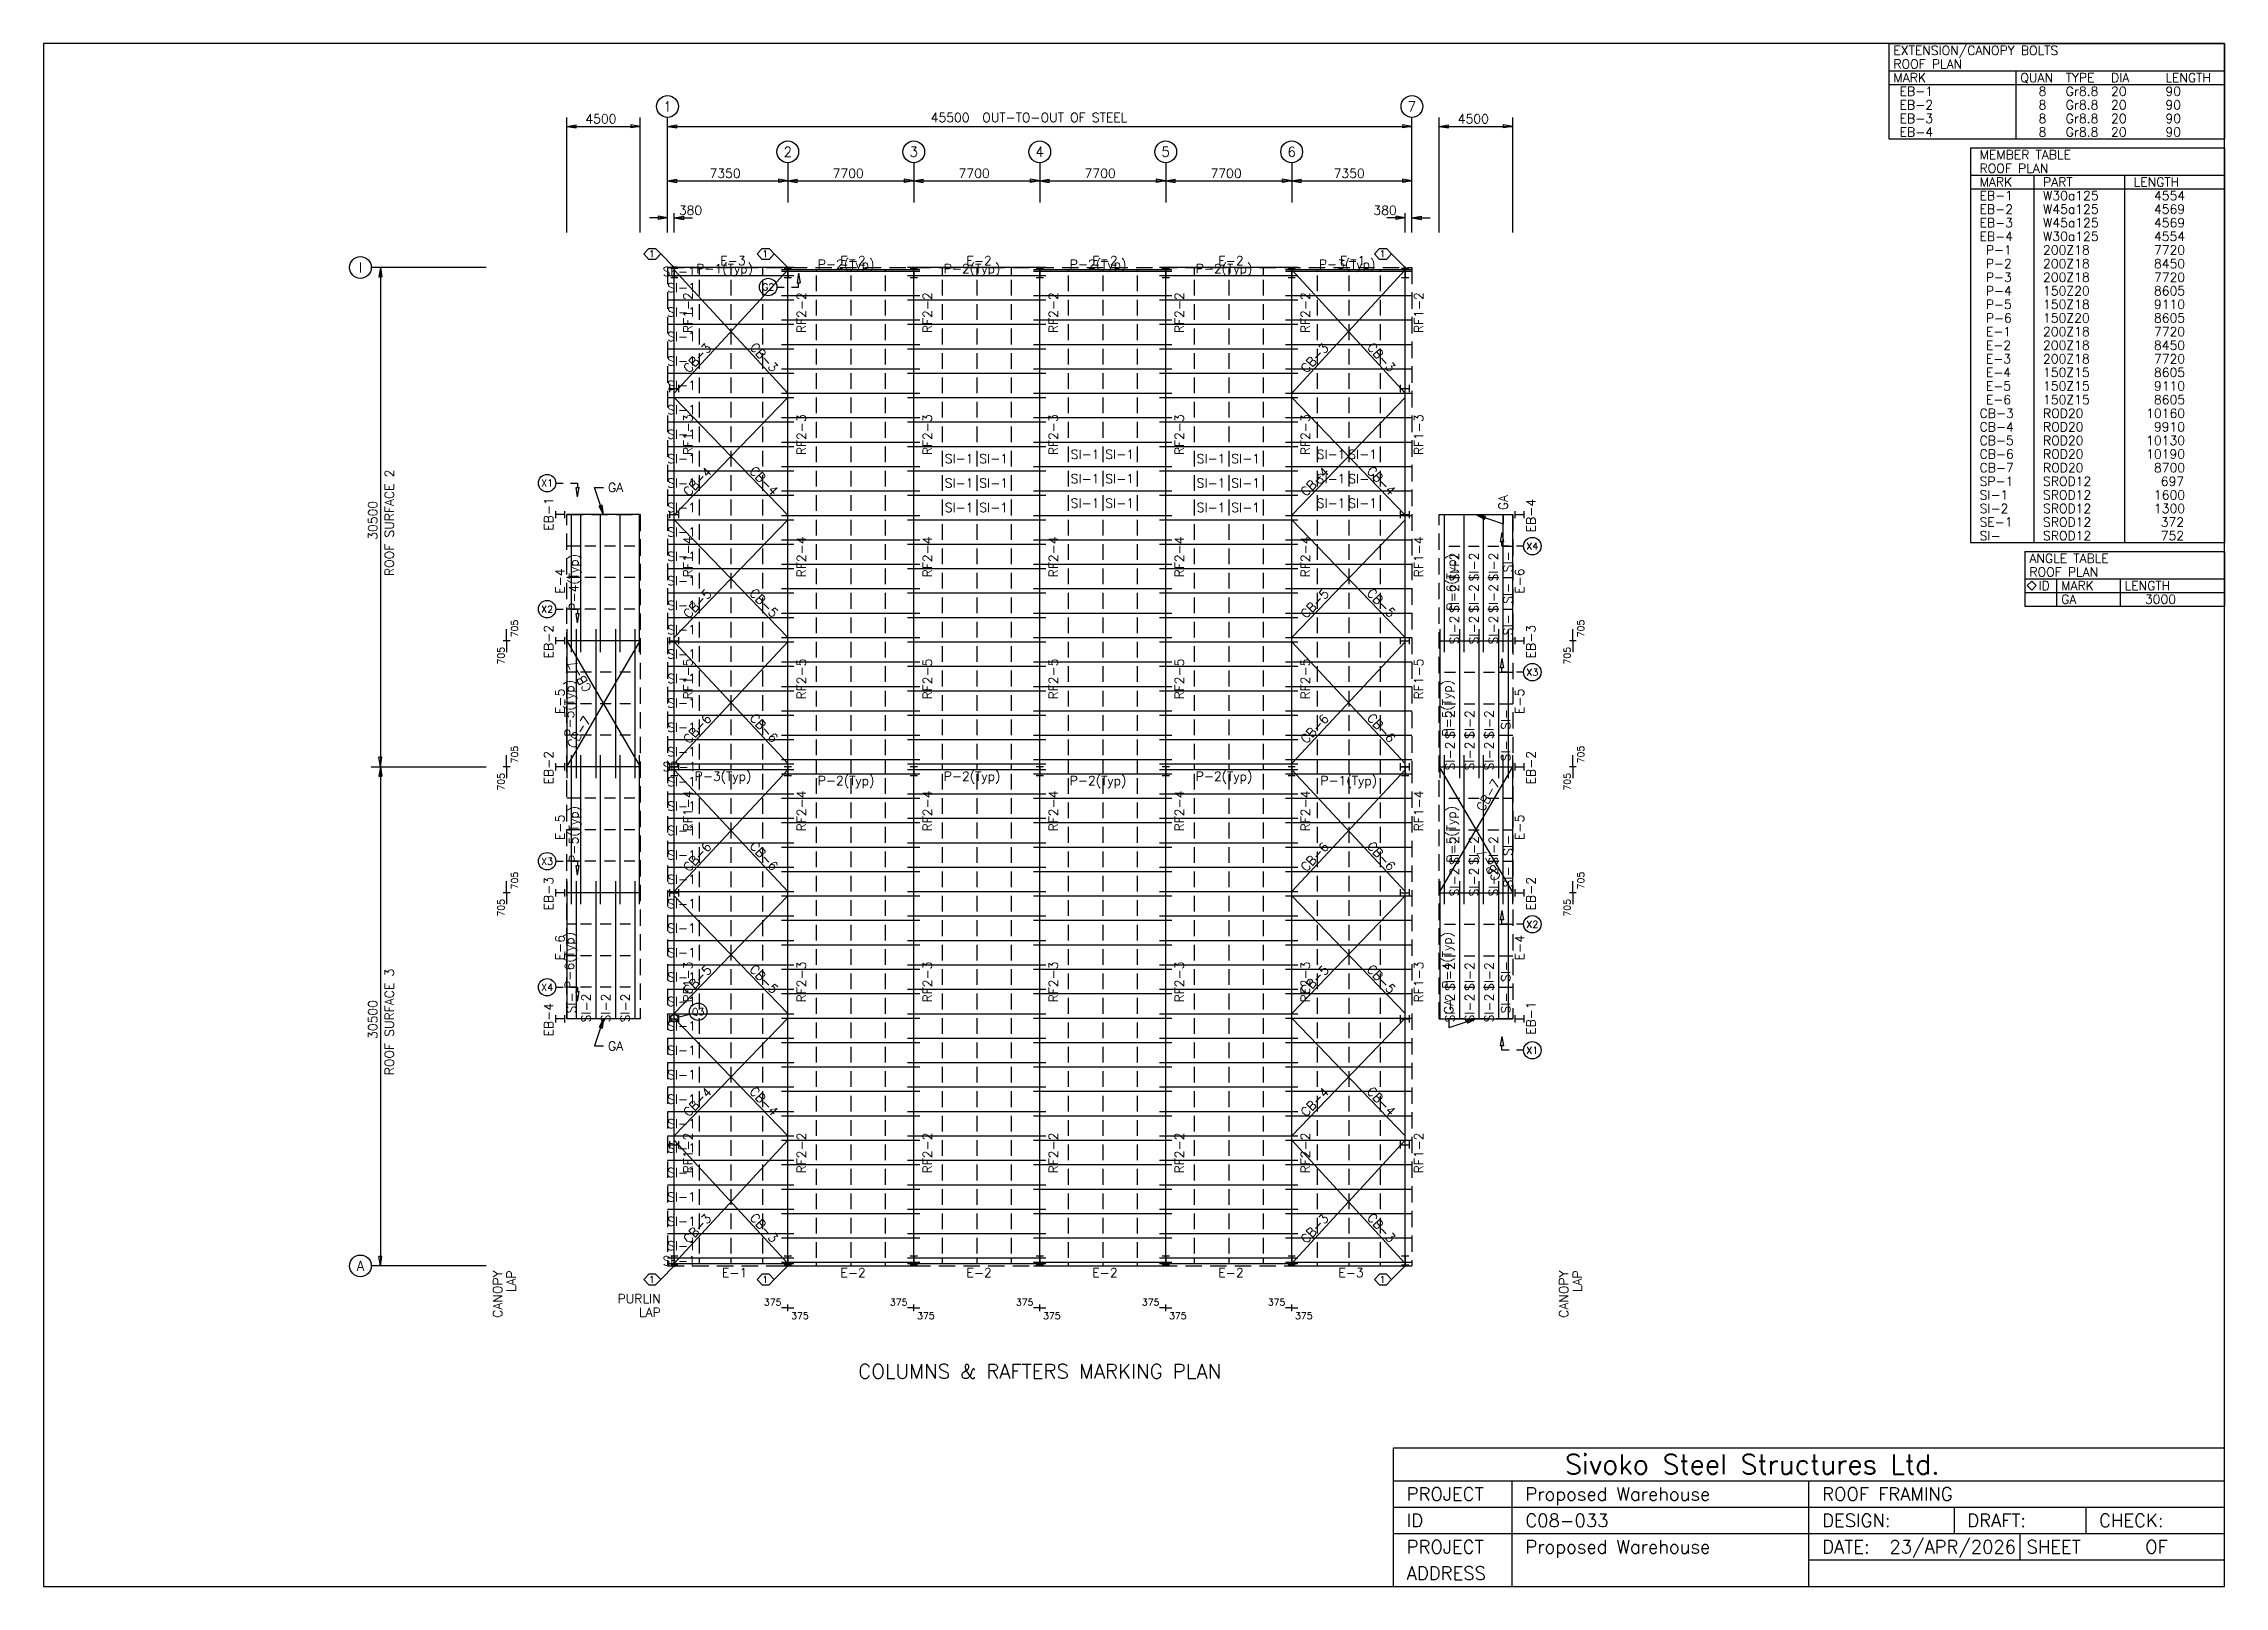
# Model space of a CAD drawing. Extents: x 0 to 133297, y 0 to 94260.
import ezdxf
from ezdxf.enums import TextEntityAlignment as Align

# ---------------------------------------------------------------- set-up
doc = ezdxf.new("R2010")
doc.units = 0
doc.linetypes.add('CONTIN', pattern=[0])
doc.linetypes.add('DASHED', pattern=[1507.5, 1007.7, -499.8])
doc.layers.get('0').update_dxf_attribs({"linetype": 'CONTIN'})
for name, color, linetype in [('1', 7, 'CONTIN'), ('10', 10, 'CONTIN'), ('11', 7, 'CONTIN'), ('12', 6, 'CONTIN'), ('13', 1, 'CONTIN'), ('14', 7, 'CONTIN'), ('15', 7, 'CONTIN'), ('2', 6, 'CONTIN'), ('22', 7, 'CONTIN'), ('26', 7, 'CONTIN'), ('3', 7, 'CONTIN'), ('4', 7, 'CONTIN'), ('5', 5, 'DASHED'), ('6', 6, 'CONTIN'), ('7', 7, 'CONTIN')]:
    doc.layers.add(name, color=color, linetype=linetype)
doc.styles.add('SIMPLEX', font='SIMPLEX')

msp = doc.modelspace()

# ---------------------------------------------------------------- texts
at = {"layer": '14', "style": 'SIMPLEX'}
for s, height, p in [('Sivoko Steel Structures Ltd.', 1209.19226, (92990.3672, 6852.08984)), ('PROJECT', 806.128174, (83316.8359, 5239.83301)), ('Proposed Warehouse', 806.128174, (90571.9844, 5239.83301)), ('ROOF FRAMING', 806.128174, (108709.867, 5239.83301)), ('ID', 806.128174, (83316.8359, 3627.57666)), ('C08-033', 806.128174, (90571.9844, 3627.57666)), ('DESIGN:', 806.128174, (108709.867, 3627.57666)), ('DRAFT:', 806.128174, (117577.281, 3627.57666)), ('CHECK:', 806.128174, (125638.57, 3627.57666)), ('PROJECT', 806.128174, (83316.8359, 2015.32031)), ('Proposed Warehouse', 806.128174, (90571.9844, 2015.32031)), ('DATE:', 806.128174, (108709.867, 2015.32031)), ('23/APR/2026', 806.128174, (112821.117, 2015.32031)), ('SHEET', 806.128174, (121204.852, 2015.32031)), ('OF', 806.128174, (128460, 2015.32031)), ('ADDRESS', 806.128174, (83316.8359, 403.06409))]:
    msp.add_text(s, height=height, dxfattribs=at).set_placement(p)

# ---------------------------------------------------------------- blocks, each defined once
blk = doc.blocks.new('HEXAGON')
for p, q in [((7.6, 10.2), (0, 0)), ((0, 0), (7.6, -10.2)), ((17.8, 10.2), (7.6, 10.2)), ((25.4, 0), (17.8, 10.2)), ((17.8, -10.2), (25.4, 0)), ((7.6, -10.2), (17.8, -10.2))]:
    blk.add_line(p, q)
blk = doc.blocks.new('WCOL')
for p, q in [((-10.2, 0), (10.2, 0)), ((0, 0), (0, -25.4)), ((-10.2, -25.4), (10.2, -25.4))]:
    blk.add_line(p, q)
blk = doc.blocks.new('ARROWP')
for p, q in [((0, 0), (-576, 96)), ((-576, 96), (-576, -96)), ((0, 0), (-576, -96))]:
    blk.add_line(p, q)
blk = doc.blocks.new('CUTSEC')
at = {"layer": '7'}
for p, q in [((-665.05579, 0), (-221.68526, 0)), ((221.685257, 0), (665.055786, 0)), ((665.055786, 0), (665.055786, 266.022278))]:
    blk.add_line(p, q, dxfattribs=at)
at = {"layer": '7', "rotation": 90}
blk.add_blockref('ARROWP', (665.055786, 842.40387), dxfattribs=at)
blk = doc.blocks.new('ARROW')
for p, q in [((0, 0), (-576, 96)), ((-576, 96), (-576, -96)), ((0, 0), (-576, -96))]:
    blk.add_line(p, q)
blk = doc.blocks.new('ROFFRM')
at = {"layer": '1'}
for p, q in [((7725.00146, 61000.0078), (0, 61000.0078)), ((0, 60516.6406), (7725.00049, 60516.6406)), ((415.659851, 53325.4219), (7350, 60861.4453)), ((415.659851, 60861.4453), (7350, 53325.4219)), ((1934.99988, 61000.0078), (1934.99988, 60516.6406)), ((1934.99988, 60250.6172), (1934.99988, 59290.1133)), ((3865.00122, 61000.0078), (3865.00122, 60516.6406)), ((3865.00122, 60250.6172), (3865.00122, 59290.1133)), ((5794.99951, 61000.0078), (5794.99951, 60516.6406)), ((5794.99951, 60250.6172), (5794.99951, 59290.1133)), ((6974.99951, 60782.6563), (15424.998, 60782.6563)), ((15425.002, 60861.4453), (6975.00049, 60861.4453)), ((9087.49902, 60861.4453), (9087.49902, 60782.6563)), ((9087.49902, 60516.6328), (9087.49902, 59556.1289)), ((11200, 60861.4453), (11200, 60782.6563)), ((11200, 60516.6328), (11200, 59556.1289)), ((13312.5, 60861.4453), (13312.5, 60782.6563)), ((13312.5, 60516.6328), (13312.5, 59556.1289)), ((14674.998, 60516.6406), (23124.998, 60516.6406)), ((23125.002, 61000.0078), (14675.002, 61000.0078)), ((16787.5, 61000.0078), (16787.5, 60516.6406)), ((16787.5, 60250.6172), (16787.5, 59290.1133)), ((18900, 61000.0078), (18900, 60516.6406)), ((18900, 60250.6172), (18900, 59290.1133)), ((21012.498, 61000.0078), (21012.498, 60516.6406)), ((21012.498, 60250.6172), (21012.498, 59290.1133)), ((22374.998, 60782.6563), (30824.998, 60782.6563)), ((30825.002, 60861.4453), (22375.002, 60861.4453)), ((24487.498, 60861.4453), (24487.498, 60782.6563)), ((24487.498, 60516.6328), (24487.498, 59556.1289)), ((26599.998, 60861.4453), (26599.998, 60782.6563)), ((26599.998, 60516.6328), (26599.998, 59556.1289)), ((28712.5, 60861.4453), (28712.5, 60782.6563)), ((28712.5, 60516.6328), (28712.5, 59556.1289)), ((30074.998, 60516.6406), (38525, 60516.6406)), ((38525, 61000.0078), (30075.002, 61000.0078)), ((32187.498, 61000.0078), (32187.498, 60516.6406)), ((32187.498, 60250.6172), (32187.498, 59290.1133)), ((34300, 61000.0078), (34300, 60516.6406)), ((34300, 60250.6172), (34300, 59290.1133)), ((36412.5, 61000.0078), (36412.5, 60516.6406)), ((36412.5, 60250.6172), (36412.5, 59290.1133)), ((45500, 60861.4453), (37775, 60861.4453)), ((37775, 60782.6563), (45500, 60782.6563)), ((38150, 53325.4219), (45084.3438, 60861.4453)), ((38150, 60861.4453), (45084.3438, 53325.4219)), ((39705, 60861.4453), (39705, 60782.6563)), ((39705, 60516.6328), (39705, 59556.1289)), ((41635, 60861.4453), (41635, 60782.6563)), ((41635, 60516.6328), (41635, 59556.1289)), ((43565, 60861.4453), (43565, 60782.6563)), ((43565, 60516.6328), (43565, 59556.1289)), ((0, 59024.082), (7725.00049, 59024.082)), ((1934.99988, 58758.0625), (1934.99988, 57797.5547)), ((3865.00122, 58758.0625), (3865.00122, 57797.5547)), ((5794.99951, 58758.0625), (5794.99951, 57797.5547)), ((6974.99951, 59290.1055), (15424.998, 59290.1055)), ((9087.49902, 59024.0781), (9087.49902, 58063.5703)), ((11200, 59024.0781), (11200, 58063.5703)), ((13312.5, 59024.0781), (13312.5, 58063.5703)), ((14674.998, 59024.082), (23124.998, 59024.082)), ((16787.5, 58758.0625), (16787.5, 57797.5547)), ((18900, 58758.0625), (18900, 57797.5547)), ((21012.498, 58758.0625), (21012.498, 57797.5547)), ((22374.998, 59290.1055), (30824.998, 59290.1055)), ((24487.498, 59024.0781), (24487.498, 58063.5703)), ((26599.998, 59024.0781), (26599.998, 58063.5703)), ((28712.5, 59024.0781), (28712.5, 58063.5703)), ((30074.998, 59024.082), (38525, 59024.082)), ((32187.498, 58758.0625), (32187.498, 57797.5547)), ((34300, 58758.0625), (34300, 57797.5547)), ((36412.5, 58758.0625), (36412.5, 57797.5547)), ((37775, 59290.1055), (45500, 59290.1055)), ((39705, 59024.0781), (39705, 58063.5703)), ((41635, 59024.0781), (41635, 58063.5703)), ((43565, 59024.0781), (43565, 58063.5703)), ((0, 57531.5313), (7725.00049, 57531.5313)), ((6974.99951, 57797.5469), (15424.998, 57797.5469)), ((9087.49902, 57531.5273), (9087.49902, 56571.0156)), ((11200, 57531.5273), (11200, 56571.0156)), ((13312.5, 57531.5273), (13312.5, 56571.0156)), ((14674.998, 57531.5313), (23124.998, 57531.5313)), ((22374.998, 57797.5469), (30824.998, 57797.5469)), ((24487.498, 57531.5273), (24487.498, 56571.0156)), ((26599.998, 57531.5273), (26599.998, 56571.0156)), ((28712.5, 57531.5273), (28712.5, 56571.0156)), ((30074.998, 57531.5313), (38525, 57531.5313)), ((37775, 57797.5469), (45500, 57797.5469)), ((39705, 57531.5273), (39705, 56571.0156)), ((41635, 57531.5273), (41635, 56571.0156)), ((43565, 57531.5273), (43565, 56571.0156)), ((0, 56038.9688), (7725.00049, 56038.9688)), ((1934.99988, 57265.5117), (1934.99988, 56305)), ((3865.00122, 57265.5117), (3865.00122, 56305)), ((5794.99951, 57265.5117), (5794.99951, 56305)), ((6974.99951, 56304.9922), (15424.998, 56304.9922)), ((9087.49902, 56038.9648), (9087.49902, 55078.4648)), ((11200, 56038.9648), (11200, 55078.4648)), ((13312.5, 56038.9648), (13312.5, 55078.4648)), ((14674.998, 56038.9688), (23124.998, 56038.9688)), ((16787.5, 57265.5117), (16787.5, 56305)), ((18900, 57265.5117), (18900, 56305)), ((21012.498, 57265.5117), (21012.498, 56305)), ((22374.998, 56304.9922), (30824.998, 56304.9922)), ((24487.498, 56038.9648), (24487.498, 55078.4648)), ((26599.998, 56038.9648), (26599.998, 55078.4648)), ((28712.5, 56038.9648), (28712.5, 55078.4648)), ((30074.998, 56038.9688), (38525, 56038.9688)), ((32187.498, 57265.5117), (32187.498, 56305)), ((34300, 57265.5117), (34300, 56305)), ((36412.5, 57265.5117), (36412.5, 56305)), ((37775, 56304.9922), (45500, 56304.9922)), ((39705, 56038.9648), (39705, 55078.4648)), ((41635, 56038.9648), (41635, 55078.4648)), ((43565, 56038.9648), (43565, 55078.4648)), ((1934.99988, 55772.9453), (1934.99988, 54812.4414)), ((3865.00122, 55772.9453), (3865.00122, 54812.4414)), ((5794.99951, 55772.9453), (5794.99951, 54812.4414)), ((6974.99951, 54812.4336), (15424.998, 54812.4336)), ((16787.5, 55772.9453), (16787.5, 54812.4414)), ((18900, 55772.9453), (18900, 54812.4414)), ((21012.498, 55772.9453), (21012.498, 54812.4414)), ((22374.998, 54812.4336), (30824.998, 54812.4336)), ((32187.498, 55772.9453), (32187.498, 54812.4414)), ((34300, 55772.9453), (34300, 54812.4414)), ((36412.5, 55772.9453), (36412.5, 54812.4414)), ((37775, 54812.4336), (45500, 54812.4336)), ((0, 54546.418), (7725.00049, 54546.418)), ((1934.99988, 54280.3984), (1934.99988, 53319.8828)), ((3865.00122, 54280.3984), (3865.00122, 53319.8828)), ((5794.99951, 54280.3984), (5794.99951, 53319.8828)), ((6974.99951, 53319.875), (15424.998, 53319.875)), ((9087.49902, 54546.4141), (9087.49902, 53585.9023)), ((11200, 54546.4141), (11200, 53585.9023)), ((13312.5, 54546.4141), (13312.5, 53585.9023)), ((14674.998, 54546.418), (23124.998, 54546.418)), ((16787.5, 54280.3984), (16787.5, 53319.8828)), ((18900, 54280.3984), (18900, 53319.8828)), ((21012.498, 54280.3984), (21012.498, 53319.8828)), ((22374.998, 53319.875), (30824.998, 53319.875)), ((24487.498, 54546.4141), (24487.498, 53585.9023)), ((26599.998, 54546.4141), (26599.998, 53585.9023)), ((28712.5, 54546.4141), (28712.5, 53585.9023)), ((30074.998, 54546.418), (38525, 54546.418)), ((32187.498, 54280.3984), (32187.498, 53319.8828)), ((34300, 54280.3984), (34300, 53319.8828)), ((36412.5, 54280.3984), (36412.5, 53319.8828)), ((37775, 53319.875), (45500, 53319.875)), ((39705, 54546.4141), (39705, 53585.9023)), ((41635, 54546.4141), (41635, 53585.9023)), ((43565, 54546.4141), (43565, 53585.9023)), ((0, 53053.8594), (7725.00049, 53053.8594)), ((415.659851, 45862.6445), (7350, 53048.3164)), ((415.659851, 53048.3164), (7350, 45862.6445)), ((1934.99988, 52787.8359), (1934.99988, 51827.3242)), ((3865.00122, 52787.8359), (3865.00122, 51827.3242)), ((5794.99951, 52787.8359), (5794.99951, 51827.3242)), ((9087.49902, 53053.8516), (9087.49902, 52093.3516)), ((11200, 53053.8516), (11200, 52093.3516)), ((13312.5, 53053.8516), (13312.5, 52093.3516)), ((14674.998, 53053.8594), (23124.998, 53053.8594)), ((16787.5, 52787.8359), (16787.5, 51827.3242)), ((18900, 52787.8359), (18900, 51827.3242)), ((21012.498, 52787.8359), (21012.498, 51827.3242)), ((24487.498, 53053.8516), (24487.498, 52093.3516)), ((26599.998, 53053.8516), (26599.998, 52093.3516)), ((28712.5, 53053.8516), (28712.5, 52093.3516)), ((30074.998, 53053.8594), (38525, 53053.8594)), ((32187.498, 52787.8359), (32187.498, 51827.3242)), ((34300, 52787.8359), (34300, 51827.3242)), ((36412.5, 52787.8359), (36412.5, 51827.3242)), ((38150, 45862.6445), (45084.3438, 53048.3164)), ((38150, 53048.3164), (45084.3438, 45862.6445)), ((39705, 53053.8516), (39705, 52093.3516)), ((41635, 53053.8516), (41635, 52093.3516)), ((43565, 53053.8516), (43565, 52093.3516)), ((0, 51561.3047), (7725.00049, 51561.3047)), ((1934.99988, 51295.2852), (1934.99988, 50334.7695)), ((3865.00122, 51295.2852), (3865.00122, 50334.7695)), ((5794.99951, 51295.2852), (5794.99951, 50334.7695)), ((6974.99951, 51827.3281), (15424.998, 51827.3281)), ((9087.49902, 51561.3086), (9087.49902, 50600.793)), ((11200, 51561.3086), (11200, 50600.793)), ((13312.5, 51561.3086), (13312.5, 50600.793)), ((14674.998, 51561.3047), (23124.998, 51561.3047)), ((16787.5, 51295.2852), (16787.5, 50334.7695)), ((18900, 51295.2852), (18900, 50334.7695)), ((21012.498, 51295.2852), (21012.498, 50334.7695)), ((22374.998, 51827.3281), (30824.998, 51827.3281)), ((24487.498, 51561.3086), (24487.498, 50600.793)), ((26599.998, 51561.3086), (26599.998, 50600.793)), ((28712.5, 51561.3086), (28712.5, 50600.793)), ((30074.998, 51561.3047), (38525, 51561.3047)), ((32187.498, 51295.2852), (32187.498, 50334.7695)), ((34300, 51295.2852), (34300, 50334.7695)), ((36412.5, 51295.2852), (36412.5, 50334.7695)), ((37775, 51827.3281), (45500, 51827.3281)), ((39705, 51561.3086), (39705, 50600.793)), ((41635, 51561.3086), (41635, 50600.793)), ((43565, 51561.3086), (43565, 50600.793)), ((0, 50068.7461), (7725.00049, 50068.7461)), ((1934.99988, 49802.7266), (1934.99988, 48842.2148)), ((3865.00122, 49802.7266), (3865.00122, 48842.2148)), ((5794.99951, 49802.7266), (5794.99951, 48842.2148)), ((6974.99951, 50334.7734), (15424.998, 50334.7734)), ((9087.49902, 50068.75), (9087.49902, 49108.2383)), ((11200, 50068.75), (11200, 49108.2383)), ((13312.5, 50068.75), (13312.5, 49108.2383)), ((14674.998, 50068.7461), (23124.998, 50068.7461)), ((16787.5, 49802.7266), (16787.5, 48842.2148)), ((18900, 49802.7266), (18900, 48842.2148)), ((21012.498, 49802.7266), (21012.498, 48842.2148)), ((22374.998, 50334.7734), (30824.998, 50334.7734)), ((24487.498, 50068.75), (24487.498, 49108.2383)), ((26599.998, 50068.75), (26599.998, 49108.2383)), ((28712.5, 50068.75), (28712.5, 49108.2383)), ((30074.998, 50068.7461), (38525, 50068.7461)), ((32187.498, 49802.7266), (32187.498, 48842.2148)), ((34300, 49802.7266), (34300, 48842.2148)), ((36412.5, 49802.7266), (36412.5, 48842.2148)), ((37775, 50334.7734), (45500, 50334.7734)), ((39705, 50068.75), (39705, 49108.2383)), ((41635, 50068.75), (41635, 49108.2383)), ((43565, 50068.75), (43565, 49108.2383)), ((0, 48576.1953), (7725.00049, 48576.1953)), ((1934.99988, 48310.1719), (1934.99988, 47349.6563)), ((3865.00122, 48310.1719), (3865.00122, 47349.6563)), ((5794.99951, 48310.1719), (5794.99951, 47349.6563)), ((6974.99951, 48842.2188), (15424.998, 48842.2188)), ((9087.49902, 48576.1953), (9087.49902, 47615.6797)), ((11200, 48576.1953), (11200, 47615.6797)), ((13312.5, 48576.1953), (13312.5, 47615.6797)), ((14674.998, 48576.1953), (23124.998, 48576.1953)), ((16787.5, 48310.1719), (16787.5, 47349.6563)), ((18900, 48310.1719), (18900, 47349.6563)), ((21012.498, 48310.1719), (21012.498, 47349.6563)), ((22374.998, 48842.2188), (30824.998, 48842.2188)), ((24487.498, 48576.1953), (24487.498, 47615.6797)), ((26599.998, 48576.1953), (26599.998, 47615.6797)), ((28712.5, 48576.1953), (28712.5, 47615.6797)), ((30074.998, 48576.1953), (38525, 48576.1953)), ((32187.498, 48310.1719), (32187.498, 47349.6563)), ((34300, 48310.1719), (34300, 47349.6563)), ((36412.5, 48310.1719), (36412.5, 47349.6563)), ((37775, 48842.2188), (45500, 48842.2188)), ((39705, 48576.1953), (39705, 47615.6797)), ((41635, 48576.1953), (41635, 47615.6797)), ((43565, 48576.1953), (43565, 47615.6797)), ((0, 47083.6328), (7725.00049, 47083.6328)), ((1934.99988, 46817.6133), (1934.99988, 45857.1016)), ((3865.00122, 46817.6133), (3865.00122, 45857.1016)), ((5794.99951, 46817.6133), (5794.99951, 45857.1016)), ((6974.99951, 47349.6563), (15424.998, 47349.6563)), ((9087.49902, 47083.6367), (9087.49902, 46123.125)), ((11200, 47083.6367), (11200, 46123.125)), ((13312.5, 47083.6367), (13312.5, 46123.125)), ((14674.998, 47083.6328), (23124.998, 47083.6328)), ((16787.5, 46817.6133), (16787.5, 45857.1016)), ((18900, 46817.6133), (18900, 45857.1016)), ((21012.498, 46817.6133), (21012.498, 45857.1016)), ((22374.998, 47349.6563), (30824.998, 47349.6563)), ((24487.498, 47083.6367), (24487.498, 46123.125)), ((26599.998, 47083.6367), (26599.998, 46123.125)), ((28712.5, 47083.6367), (28712.5, 46123.125)), ((30074.998, 47083.6328), (38525, 47083.6328)), ((32187.498, 46817.6133), (32187.498, 45857.1016)), ((34300, 46817.6133), (34300, 45857.1016)), ((36412.5, 46817.6133), (36412.5, 45857.1016)), ((37775, 47349.6563), (45500, 47349.6563)), ((39705, 47083.6367), (39705, 46123.125)), ((41635, 47083.6367), (41635, 46123.125)), ((43565, 47083.6367), (43565, 46123.125)), ((-5896.6172, 45900.0039), (-5896.6172, 37495.0078)), ((-5310.7695, 45900.0039), (-5310.7695, 37495.0078)), ((-4116.7246, 45900.0039), (-4116.7246, 37495.0078)), ((-2922.6802, 45900.0039), (-2922.6802, 37495.0078)), ((-1728.6357, 45900.0039), (-1728.6357, 37495.0078)), ((0, 45591.0781), (7725.00049, 45591.0781)), ((415.659851, 38399.8672), (7350, 45585.5391)), ((415.659851, 45585.5391), (7350, 38399.8672)), ((1934.99988, 45325.0586), (1934.99988, 44364.5469)), ((3865.00122, 45325.0586), (3865.00122, 44364.5469)), ((5794.99951, 45325.0586), (5794.99951, 44364.5469)), ((6974.99951, 45857.1055), (15424.998, 45857.1055)), ((9087.49902, 45591.082), (9087.49902, 44630.5703)), ((11200, 45591.082), (11200, 44630.5703)), ((13312.5, 45591.082), (13312.5, 44630.5703)), ((14674.998, 45591.0781), (23124.998, 45591.0781)), ((16787.5, 45325.0586), (16787.5, 44364.5469)), ((18900, 45325.0586), (18900, 44364.5469)), ((21012.498, 45325.0586), (21012.498, 44364.5469)), ((22374.998, 45857.1055), (30824.998, 45857.1055)), ((24487.498, 45591.082), (24487.498, 44630.5703)), ((26599.998, 45591.082), (26599.998, 44630.5703)), ((28712.5, 45591.082), (28712.5, 44630.5703)), ((30074.998, 45591.0781), (38525, 45591.0781)), ((32187.498, 45325.0586), (32187.498, 44364.5469)), ((34300, 45325.0586), (34300, 44364.5469)), ((36412.5, 45325.0586), (36412.5, 44364.5469)), ((37775, 45857.1055), (45500, 45857.1055)), ((38150, 38399.8672), (45084.3438, 45585.5391)), ((38150, 45585.5391), (45084.3438, 38399.8672)), ((39705, 45591.082), (39705, 44630.5703)), ((41635, 45591.082), (41635, 44630.5703)), ((43565, 45591.082), (43565, 44630.5703)), ((47494.6602, 37495), (47494.6602, 45900)), ((48688.7031, 37495), (48688.7031, 45900)), ((49882.75, 37495), (49882.75, 45900)), ((51076.793, 37495), (51076.793, 45900)), ((51662.6406, 37495), (51662.6406, 45900)), ((0, 44098.5273), (7725.00049, 44098.5273)), ((6974.99951, 44364.5508), (15424.998, 44364.5508)), ((9087.49902, 44098.5313), (9087.49902, 43138.0156)), ((11200, 44098.5313), (11200, 43138.0156)), ((13312.5, 44098.5313), (13312.5, 43138.0156)), ((14674.998, 44098.5273), (23124.998, 44098.5273)), ((22374.998, 44364.5508), (30824.998, 44364.5508)), ((24487.498, 44098.5313), (24487.498, 43138.0156)), ((26599.998, 44098.5313), (26599.998, 43138.0156)), ((28712.5, 44098.5313), (28712.5, 43138.0156)), ((30074.998, 44098.5273), (38525, 44098.5273)), ((37775, 44364.5508), (45500, 44364.5508)), ((39705, 44098.5313), (39705, 43138.0156)), ((41635, 44098.5313), (41635, 43138.0156)), ((43565, 44098.5313), (43565, 43138.0156)), ((-5310.7695, 43975.0039), (-6162.6392, 43975.0039)), ((-5310.7695, 43975.0039), (-6162.6392, 43975.0039)), ((-4382.7466, 43975.0039), (-5044.7476, 43975.0039)), ((-3188.7026, 43975.0039), (-3850.7024, 43975.0039)), ((-1994.658, 43975.0039), (-2656.658, 43975.0039)), ((1934.99988, 43832.5039), (1934.99988, 42871.9922)), ((3865.00122, 43832.5039), (3865.00122, 42871.9922)), ((5794.99951, 43832.5039), (5794.99951, 42871.9922)), ((6974.99951, 42871.9922), (15424.998, 42871.9922)), ((16787.5, 43832.5039), (16787.5, 42871.9922)), ((18900, 43832.5039), (18900, 42871.9922)), ((21012.498, 43832.5039), (21012.498, 42871.9922)), ((22374.998, 42871.9922), (30824.998, 42871.9922)), ((32187.498, 43832.5039), (32187.498, 42871.9922)), ((34300, 43832.5039), (34300, 42871.9922)), ((36412.5, 43832.5039), (36412.5, 42871.9922)), ((37775, 42871.9922), (45500, 42871.9922)), ((47760.6797, 43975.0039), (48422.6836, 43975.0039)), ((48954.7266, 43975.0039), (49616.7305, 43975.0039)), ((50148.7695, 43975.0039), (50810.7695, 43975.0039)), ((51076.793, 43975.0039), (51662.6406, 43975.0039)), ((51076.793, 43975.0039), (51662.6406, 43975.0039)), ((-5310.7695, 42050.0039), (-6162.6392, 42050.0039)), ((-5310.7695, 42050.0039), (-6162.6392, 42050.0039)), ((-4382.7466, 42050.0039), (-5044.7476, 42050.0039)), ((-3188.7026, 42050.0039), (-3850.7024, 42050.0039)), ((-1994.658, 42050.0039), (-2656.658, 42050.0039)), ((0, 42605.9688), (7725.00049, 42605.9688)), ((1934.99988, 42339.9492), (1934.99988, 41379.4336)), ((3865.00122, 42339.9492), (3865.00122, 41379.4336)), ((5794.99951, 42339.9492), (5794.99951, 41379.4336)), ((6974.99951, 41379.4375), (15424.998, 41379.4375)), ((9087.49902, 42605.9727), (9087.49902, 41645.457)), ((11200, 42605.9727), (11200, 41645.457)), ((13312.5, 42605.9727), (13312.5, 41645.457)), ((14674.998, 42605.9688), (23124.998, 42605.9688)), ((16787.5, 42339.9492), (16787.5, 41379.4336)), ((18900, 42339.9492), (18900, 41379.4336)), ((21012.498, 42339.9492), (21012.498, 41379.4336)), ((22374.998, 41379.4375), (30824.998, 41379.4375)), ((24487.498, 42605.9727), (24487.498, 41645.457)), ((26599.998, 42605.9727), (26599.998, 41645.457)), ((28712.5, 42605.9727), (28712.5, 41645.457)), ((30074.998, 42605.9688), (38525, 42605.9688)), ((32187.498, 42339.9492), (32187.498, 41379.4336)), ((34300, 42339.9492), (34300, 41379.4336)), ((36412.5, 42339.9492), (36412.5, 41379.4336)), ((37775, 41379.4375), (45500, 41379.4375)), ((39705, 42605.9727), (39705, 41645.457)), ((41635, 42605.9727), (41635, 41645.457)), ((43565, 42605.9727), (43565, 41645.457)), ((47760.6797, 42050.0039), (48422.6836, 42050.0039)), ((48954.7266, 42050.0039), (49616.7305, 42050.0039)), ((50148.7695, 42050.0039), (50810.7695, 42050.0039)), ((51076.793, 42050.0039), (51662.6406, 42050.0039)), ((51076.793, 42050.0039), (51662.6406, 42050.0039)), ((-5310.7695, 40125), (-6162.6392, 40125)), ((-5310.7695, 40125), (-6162.6392, 40125)), ((-4382.7466, 40125), (-5044.7476, 40125)), ((-3188.7026, 40125), (-3850.7024, 40125)), ((-1994.658, 40125), (-2656.658, 40125)), ((0, 41113.4141), (7725.00049, 41113.4141)), ((1934.99988, 40847.3906), (1934.99988, 39886.8789)), ((3865.00122, 40847.3906), (3865.00122, 39886.8789)), ((5794.99951, 40847.3906), (5794.99951, 39886.8789)), ((9087.49902, 41113.4141), (9087.49902, 40152.9023)), ((11200, 41113.4141), (11200, 40152.9023)), ((13312.5, 41113.4141), (13312.5, 40152.9023)), ((14674.998, 41113.4141), (23124.998, 41113.4141)), ((16787.5, 40847.3906), (16787.5, 39886.8789)), ((18900, 40847.3906), (18900, 39886.8789)), ((21012.498, 40847.3906), (21012.498, 39886.8789)), ((24487.498, 41113.4141), (24487.498, 40152.9023)), ((26599.998, 41113.4141), (26599.998, 40152.9023)), ((28712.5, 41113.4141), (28712.5, 40152.9023)), ((30074.998, 41113.4141), (38525, 41113.4141)), ((32187.498, 40847.3906), (32187.498, 39886.8789)), ((34300, 40847.3906), (34300, 39886.8789)), ((36412.5, 40847.3906), (36412.5, 39886.8789)), ((39705, 41113.4141), (39705, 40152.9023)), ((41635, 41113.4141), (41635, 40152.9023)), ((43565, 41113.4141), (43565, 40152.9023)), ((47760.6797, 40125), (48422.6836, 40125)), ((48954.7266, 40125), (49616.7305, 40125)), ((50148.7695, 40125), (50810.7695, 40125)), ((51076.793, 40125), (51662.6406, 40125)), ((51076.793, 40125), (51662.6406, 40125)), ((-6162.6392, 38905.0039), (-6162.6392, 29795.0039)), ((-5576.792, 38905.0039), (-5576.792, 29795.0039)), ((-4382.7471, 38905.0039), (-4382.7471, 29795.0039)), ((-3188.7024, 38905.0039), (-3188.7024, 29795.0039)), ((-1994.6578, 38905.0039), (-1994.6578, 29795.0039)), ((0, 39620.8594), (7725.00049, 39620.8594)), ((1934.99988, 39354.8359), (1934.99988, 38394.3242)), ((3865.00122, 39354.8359), (3865.00122, 38394.3242)), ((5794.99951, 39354.8359), (5794.99951, 38394.3242)), ((6974.99951, 39886.8828), (15424.998, 39886.8828)), ((9087.49902, 39620.8633), (9087.49902, 38660.3477)), ((11200, 39620.8633), (11200, 38660.3477)), ((13312.5, 39620.8633), (13312.5, 38660.3477)), ((14674.998, 39620.8594), (23124.998, 39620.8594)), ((16787.5, 39354.8359), (16787.5, 38394.3242)), ((18900, 39354.8359), (18900, 38394.3242)), ((21012.498, 39354.8359), (21012.498, 38394.3242)), ((22374.998, 39886.8828), (30824.998, 39886.8828)), ((24487.498, 39620.8633), (24487.498, 38660.3477)), ((26599.998, 39620.8633), (26599.998, 38660.3477)), ((28712.5, 39620.8633), (28712.5, 38660.3477)), ((30074.998, 39620.8594), (38525, 39620.8594)), ((32187.498, 39354.8359), (32187.498, 38394.3242)), ((34300, 39354.8359), (34300, 38394.3242)), ((36412.5, 39354.8359), (36412.5, 38394.3242)), ((37775, 39886.8828), (45500, 39886.8828)), ((39705, 39620.8633), (39705, 38660.3477)), ((41635, 39620.8633), (41635, 38660.3477)), ((43565, 39620.8633), (43565, 38660.3477)), ((47228.6367, 29795.002), (47228.6367, 38905)), ((48422.6797, 29795.002), (48422.6797, 38905)), ((49616.7266, 29795.002), (49616.7266, 38905)), ((50810.7656, 29795.002), (50810.7656, 38905)), ((51396.6211, 29795.002), (51396.6211, 38905)), ((-6162.6392, 38200.0039), (-1662.6394, 30500.0039)), ((-6162.6392, 30500.0039), (-1662.6394, 38200.0039)), ((0, 38128.3008), (7725.00049, 38128.3008)), ((415.659851, 30700.0039), (7350, 38122.7617)), ((415.659851, 38122.7617), (7350, 30700.0039)), ((1934.99988, 37862.2813), (1934.99988, 36901.7656)), ((3865.00122, 37862.2813), (3865.00122, 36901.7656)), ((5794.99951, 37862.2813), (5794.99951, 36901.7656)), ((6974.99951, 38394.3242), (15424.998, 38394.3242)), ((9087.49902, 38128.3047), (9087.49902, 37167.7891)), ((11200, 38128.3047), (11200, 37167.7891)), ((13312.5, 38128.3047), (13312.5, 37167.7891)), ((14674.998, 38128.3008), (23124.998, 38128.3008)), ((16787.5, 37862.2813), (16787.5, 36901.7656)), ((18900, 37862.2813), (18900, 36901.7656)), ((21012.498, 37862.2813), (21012.498, 36901.7656)), ((22374.998, 38394.3242), (30824.998, 38394.3242)), ((24487.498, 38128.3047), (24487.498, 37167.7891)), ((26599.998, 38128.3047), (26599.998, 37167.7891)), ((28712.5, 38128.3047), (28712.5, 37167.7891)), ((30074.998, 38128.3008), (38525, 38128.3008)), ((32187.498, 37862.2813), (32187.498, 36901.7656)), ((34300, 37862.2813), (34300, 36901.7656)), ((36412.5, 37862.2813), (36412.5, 36901.7656)), ((37775, 38394.3242), (45500, 38394.3242)), ((38150, 30700.0039), (45084.3438, 38122.7617)), ((38150, 38122.7617), (45084.3438, 30700.0039)), ((39705, 38128.3047), (39705, 37167.7891)), ((41635, 38128.3047), (41635, 37167.7891)), ((43565, 38128.3047), (43565, 37167.7891)), ((-5576.792, 36275.0078), (-6162.6392, 36275.0078)), ((-5576.792, 36275.0078), (-6162.6392, 36275.0078)), ((-4648.769, 36275.0078), (-5310.77, 36275.0078)), ((-3454.7249, 36275.0078), (-4116.7251, 36275.0078)), ((-2260.6802, 36275.0078), (-2922.6802, 36275.0078)), ((0, 36635.7461), (7725.00049, 36635.7461)), ((1934.99988, 36369.7227), (1934.99988, 35409.2109)), ((3865.00122, 36369.7227), (3865.00122, 35409.2109)), ((5794.99951, 36369.7227), (5794.99951, 35409.2109)), ((6974.99951, 36901.7695), (15424.998, 36901.7695)), ((9087.49902, 36635.7461), (9087.49902, 35675.2344)), ((11200, 36635.7461), (11200, 35675.2344)), ((13312.5, 36635.7461), (13312.5, 35675.2344)), ((14674.998, 36635.7461), (23124.998, 36635.7461)), ((16787.5, 36369.7227), (16787.5, 35409.2109)), ((18900, 36369.7227), (18900, 35409.2109)), ((21012.498, 36369.7227), (21012.498, 35409.2109)), ((22374.998, 36901.7695), (30824.998, 36901.7695)), ((24487.498, 36635.7461), (24487.498, 35675.2344)), ((26599.998, 36635.7461), (26599.998, 35675.2344)), ((28712.5, 36635.7461), (28712.5, 35675.2344)), ((30074.998, 36635.7461), (38525, 36635.7461)), ((32187.498, 36369.7227), (32187.498, 35409.2109)), ((34300, 36369.7227), (34300, 35409.2109)), ((36412.5, 36369.7227), (36412.5, 35409.2109)), ((37775, 36901.7695), (45500, 36901.7695)), ((39705, 36635.7461), (39705, 35675.2344)), ((41635, 36635.7461), (41635, 35675.2344)), ((43565, 36635.7461), (43565, 35675.2344)), ((47494.6563, 36274.9961), (48156.6602, 36274.9961)), ((48688.7031, 36274.9961), (49350.7031, 36274.9961)), ((49882.7461, 36274.9961), (50544.7461, 36274.9961)), ((50810.7656, 36274.9961), (51662.6406, 36274.9961)), ((50810.7656, 36274.9961), (51662.6406, 36274.9961)), ((0, 35143.1914), (7725.00049, 35143.1914)), ((1934.99988, 34877.168), (1934.99988, 33916.6563)), ((3865.00122, 34877.168), (3865.00122, 33916.6563)), ((5794.99951, 34877.168), (5794.99951, 33916.6563)), ((6974.99951, 35409.2148), (15424.998, 35409.2148)), ((9087.49902, 35143.1953), (9087.49902, 34182.6797)), ((11200, 35143.1953), (11200, 34182.6797)), ((13312.5, 35143.1953), (13312.5, 34182.6797)), ((14674.998, 35143.1914), (23124.998, 35143.1914)), ((16787.5, 34877.168), (16787.5, 33916.6563)), ((18900, 34877.168), (18900, 33916.6563)), ((21012.498, 34877.168), (21012.498, 33916.6563)), ((22374.998, 35409.2148), (30824.998, 35409.2148)), ((24487.498, 35143.1953), (24487.498, 34182.6797)), ((26599.998, 35143.1953), (26599.998, 34182.6797)), ((28712.5, 35143.1953), (28712.5, 34182.6797)), ((30074.998, 35143.1914), (38525, 35143.1914)), ((32187.498, 34877.168), (32187.498, 33916.6563)), ((34300, 34877.168), (34300, 33916.6563)), ((36412.5, 34877.168), (36412.5, 33916.6563)), ((37775, 35409.2148), (45500, 35409.2148)), ((39705, 35143.1953), (39705, 34182.6797)), ((41635, 35143.1953), (41635, 34182.6797)), ((43565, 35143.1953), (43565, 34182.6797)), ((-5576.792, 34350.0039), (-6162.6392, 34350.0039)), ((-5576.792, 34350.0039), (-6162.6392, 34350.0039)), ((-4648.769, 34350.0039), (-5310.77, 34350.0039)), ((-3454.7249, 34350.0039), (-4116.7251, 34350.0039)), ((-2260.6802, 34350.0039), (-2922.6802, 34350.0039)), ((0, 33650.6328), (7725.00049, 33650.6328)), ((1934.99988, 33384.6133), (1934.99988, 32424.1016)), ((3865.00122, 33384.6133), (3865.00122, 32424.1016)), ((5794.99951, 33384.6133), (5794.99951, 32424.1016)), ((6974.99951, 33916.6563), (15424.998, 33916.6563)), ((9087.49902, 33650.6367), (9087.49902, 32690.125)), ((11200, 33650.6367), (11200, 32690.125)), ((13312.5, 33650.6367), (13312.5, 32690.125)), ((14674.998, 33650.6328), (23124.998, 33650.6328)), ((16787.5, 33384.6133), (16787.5, 32424.1016)), ((18900, 33384.6133), (18900, 32424.1016)), ((21012.498, 33384.6133), (21012.498, 32424.1016)), ((22374.998, 33916.6563), (30824.998, 33916.6563)), ((24487.498, 33650.6367), (24487.498, 32690.125)), ((26599.998, 33650.6367), (26599.998, 32690.125)), ((28712.5, 33650.6367), (28712.5, 32690.125)), ((30074.998, 33650.6328), (38525, 33650.6328)), ((32187.498, 33384.6133), (32187.498, 32424.1016)), ((34300, 33384.6133), (34300, 32424.1016)), ((36412.5, 33384.6133), (36412.5, 32424.1016)), ((37775, 33916.6563), (45500, 33916.6563)), ((39705, 33650.6367), (39705, 32690.125)), ((41635, 33650.6367), (41635, 32690.125)), ((43565, 33650.6367), (43565, 32690.125)), ((47494.6563, 34350), (48156.6602, 34350)), ((48688.7031, 34350), (49350.7031, 34350)), ((49882.7461, 34350), (50544.7461, 34350)), ((50810.7656, 34350), (51662.6406, 34350)), ((50810.7656, 34350), (51662.6406, 34350)), ((-5576.792, 32425.0039), (-6162.6392, 32425.0039)), ((-5576.792, 32425.0039), (-6162.6392, 32425.0039)), ((-4648.769, 32425.0039), (-5310.77, 32425.0039)), ((-3454.7249, 32425.0039), (-4116.7251, 32425.0039)), ((-2260.6802, 32425.0039), (-2922.6802, 32425.0039)), ((0, 32158.0801), (7725.00049, 32158.0801)), ((6974.99951, 32424.1016), (15424.998, 32424.1016)), ((9087.49902, 32158.084), (9087.49902, 31197.5684)), ((11200, 32158.084), (11200, 31197.5684)), ((13312.5, 32158.084), (13312.5, 31197.5684)), ((14674.998, 32158.0801), (23124.998, 32158.0801)), ((22374.998, 32424.1016), (30824.998, 32424.1016)), ((24487.498, 32158.084), (24487.498, 31197.5684)), ((26599.998, 32158.084), (26599.998, 31197.5684)), ((28712.5, 32158.084), (28712.5, 31197.5684)), ((30074.998, 32158.0801), (38525, 32158.0801)), ((37775, 32424.1016), (45500, 32424.1016)), ((39705, 32158.084), (39705, 31197.5684)), ((41635, 32158.084), (41635, 31197.5684)), ((43565, 32158.084), (43565, 31197.5684)), ((47494.6563, 32424.998), (48156.6602, 32424.998)), ((48688.7031, 32424.998), (49350.7031, 32424.998)), ((49882.7461, 32424.998), (50544.7461, 32424.998)), ((50810.7656, 32424.998), (51662.6406, 32424.998)), ((50810.7656, 32424.998), (51662.6406, 32424.998)), ((-5896.6172, 31205.0039), (-5896.6172, 22095.0039)), ((-5310.7695, 31205.0039), (-5310.7695, 22095.0039)), ((-4116.7246, 31205.0039), (-4116.7246, 22095.0039)), ((-2922.6802, 31205.0039), (-2922.6802, 22095.0039)), ((-1728.6357, 31205.0039), (-1728.6357, 22095.0039)), ((0, 30665.5234), (7725.00049, 30665.5234)), ((1934.99988, 31892.0566), (1934.99988, 30931.5449)), ((1934.99988, 30665.5234), (1934.99988, 30334.502)), ((3865.00122, 31892.0566), (3865.00122, 30931.5449)), ((3865.00122, 30665.5234), (3865.00122, 30334.502)), ((5794.99951, 31892.0566), (5794.99951, 30931.5449)), ((5794.99951, 30665.5234), (5794.99951, 30334.502)), ((6974.99951, 30931.5449), (15424.998, 30931.5449)), ((9087.49902, 30931.5449), (9087.49902, 30068.4766)), ((11200, 30931.5449), (11200, 30068.4766)), ((13312.5, 30931.5449), (13312.5, 30068.4766)), ((14674.998, 30665.5234), (23124.998, 30665.5234)), ((16787.5, 31892.0566), (16787.5, 30931.5449)), ((16787.5, 30665.5234), (16787.5, 30334.502)), ((18900, 31892.0566), (18900, 30931.5449)), ((18900, 30665.5234), (18900, 30334.502)), ((21012.498, 31892.0566), (21012.498, 30931.5449)), ((21012.498, 30665.5234), (21012.498, 30334.502)), ((22374.998, 30931.5449), (30824.998, 30931.5449)), ((24487.498, 30931.5449), (24487.498, 30068.4766)), ((26599.998, 30931.5449), (26599.998, 30068.4766)), ((28712.5, 30931.5449), (28712.5, 30068.4766)), ((30074.998, 30665.5234), (38525, 30665.5234)), ((32187.498, 31892.0566), (32187.498, 30931.5449)), ((32187.498, 30665.5234), (32187.498, 30334.502)), ((34300, 31892.0566), (34300, 30931.5449)), ((34300, 30665.5234), (34300, 30334.502)), ((36412.5, 31892.0566), (36412.5, 30931.5449)), ((36412.5, 30665.5234), (36412.5, 30334.502)), ((37775, 30931.5449), (45500, 30931.5449)), ((39705, 30931.5449), (39705, 30068.4766)), ((41635, 30931.5449), (41635, 30068.4766)), ((43565, 30931.5449), (43565, 30068.4766)), ((47494.6602, 22094.998), (47494.6602, 31204.998)), ((48688.7031, 22094.998), (48688.7031, 31204.998)), ((49882.75, 22094.998), (49882.75, 31204.998)), ((51076.793, 22094.998), (51076.793, 31204.998)), ((51662.6406, 22094.998), (51662.6406, 31204.998)), ((0, 30334.502), (7725.00049, 30334.502)), ((415.659851, 22877.2637), (7350, 30300.0039)), ((415.659851, 30300.0039), (7350, 22877.2637)), ((1934.99988, 30068.4805), (1934.99988, 29107.9688)), ((3865.00122, 30068.4805), (3865.00122, 29107.9688)), ((5794.99951, 30068.4805), (5794.99951, 29107.9688)), ((6974.99951, 30068.4766), (15424.998, 30068.4766)), ((9087.49902, 29802.457), (9087.49902, 28841.9453)), ((11200, 29802.457), (11200, 28841.9453)), ((13312.5, 29802.457), (13312.5, 28841.9453)), ((14674.998, 30334.502), (23124.998, 30334.502)), ((16787.5, 30068.4805), (16787.5, 29107.9688)), ((18900, 30068.4805), (18900, 29107.9688)), ((21012.498, 30068.4805), (21012.498, 29107.9688)), ((22374.998, 30068.4766), (30824.998, 30068.4766)), ((24487.498, 29802.457), (24487.498, 28841.9453)), ((26599.998, 29802.457), (26599.998, 28841.9453)), ((28712.5, 29802.457), (28712.5, 28841.9453)), ((30074.998, 30334.502), (38525, 30334.502)), ((32187.498, 30068.4805), (32187.498, 29107.9688)), ((34300, 30068.4805), (34300, 29107.9688)), ((36412.5, 30068.4805), (36412.5, 29107.9688)), ((37775, 30068.4766), (45500, 30068.4766)), ((38150, 22877.2637), (45084.3438, 30300.0039)), ((38150, 30300.0039), (45084.3438, 22877.2637)), ((39705, 29802.457), (39705, 28841.9453)), ((41635, 29802.457), (41635, 28841.9453)), ((43565, 29802.457), (43565, 28841.9453)), ((47162.6406, 30499.9961), (51662.6406, 22799.998)), ((47162.6406, 22799.998), (51662.6406, 30499.9961)), ((-5310.7695, 28575.0039), (-6162.6392, 28575.0039)), ((-5310.7695, 28575.0039), (-6162.6392, 28575.0039)), ((-4382.7466, 28575.0039), (-5044.7476, 28575.0039)), ((-3188.7026, 28575.0039), (-3850.7024, 28575.0039)), ((-1994.658, 28575.0039), (-2656.658, 28575.0039)), ((0, 28841.9492), (7725.00049, 28841.9492)), ((1934.99988, 28575.9258), (1934.99988, 27615.4121)), ((3865.00122, 28575.9258), (3865.00122, 27615.4121)), ((5794.99951, 28575.9258), (5794.99951, 27615.4121)), ((6974.99951, 28575.9238), (15424.998, 28575.9238)), ((9087.49902, 28309.9004), (9087.49902, 27349.3848)), ((11200, 28309.9004), (11200, 27349.3848)), ((13312.5, 28309.9004), (13312.5, 27349.3848)), ((14674.998, 28841.9492), (23124.998, 28841.9492)), ((16787.5, 28575.9258), (16787.5, 27615.4121)), ((18900, 28575.9258), (18900, 27615.4121)), ((21012.498, 28575.9258), (21012.498, 27615.4121)), ((22374.998, 28575.9238), (30824.998, 28575.9238)), ((24487.498, 28309.9004), (24487.498, 27349.3848)), ((26599.998, 28309.9004), (26599.998, 27349.3848)), ((28712.5, 28309.9004), (28712.5, 27349.3848)), ((30074.998, 28841.9492), (38525, 28841.9492)), ((32187.498, 28575.9258), (32187.498, 27615.4121)), ((34300, 28575.9258), (34300, 27615.4121)), ((36412.5, 28575.9258), (36412.5, 27615.4121)), ((37775, 28575.9238), (45500, 28575.9238)), ((39705, 28309.9004), (39705, 27349.3848)), ((41635, 28309.9004), (41635, 27349.3848)), ((43565, 28309.9004), (43565, 27349.3848)), ((47760.6797, 28575.002), (48422.6836, 28575.002)), ((48954.7266, 28575.002), (49616.7305, 28575.002)), ((50148.7695, 28575.002), (50810.7695, 28575.002)), ((51076.793, 28575.002), (51662.6406, 28575.002)), ((51076.793, 28575.002), (51662.6406, 28575.002)), ((0, 27349.3926), (7725.00049, 27349.3926)), ((1934.99988, 27083.3691), (1934.99988, 26122.8555)), ((3865.00122, 27083.3691), (3865.00122, 26122.8555)), ((5794.99951, 27083.3691), (5794.99951, 26122.8555)), ((6974.99951, 27083.3672), (15424.998, 27083.3672)), ((9087.49902, 26817.3457), (9087.49902, 25856.8359)), ((11200, 26817.3457), (11200, 25856.8359)), ((13312.5, 26817.3457), (13312.5, 25856.8359)), ((14674.998, 27349.3926), (23124.998, 27349.3926)), ((16787.5, 27083.3691), (16787.5, 26122.8555)), ((18900, 27083.3691), (18900, 26122.8555)), ((21012.498, 27083.3691), (21012.498, 26122.8555)), ((22374.998, 27083.3672), (30824.998, 27083.3672)), ((24487.498, 26817.3457), (24487.498, 25856.8359)), ((26599.998, 26817.3457), (26599.998, 25856.8359)), ((28712.5, 26817.3457), (28712.5, 25856.8359)), ((30074.998, 27349.3926), (38525, 27349.3926)), ((32187.498, 27083.3691), (32187.498, 26122.8555)), ((34300, 27083.3691), (34300, 26122.8555)), ((36412.5, 27083.3691), (36412.5, 26122.8555)), ((37775, 27083.3672), (45500, 27083.3672)), ((39705, 26817.3457), (39705, 25856.8359)), ((41635, 26817.3457), (41635, 25856.8359)), ((43565, 26817.3457), (43565, 25856.8359)), ((-5310.7695, 26650.0039), (-6162.6392, 26650.0039)), ((-5310.7695, 26650.0039), (-6162.6392, 26650.0039)), ((-4382.7466, 26650.0039), (-5044.7476, 26650.0039)), ((-3188.7026, 26650.0039), (-3850.7024, 26650.0039)), ((-1994.658, 26650.0039), (-2656.658, 26650.0039)), ((0, 25856.834), (7725.00049, 25856.834)), ((1934.99988, 25590.8105), (1934.99988, 24630.3008)), ((3865.00122, 25590.8105), (3865.00122, 24630.3008)), ((5794.99951, 25590.8105), (5794.99951, 24630.3008)), ((6974.99951, 25590.8125), (15424.998, 25590.8125)), ((14674.998, 25856.834), (23124.998, 25856.834)), ((16787.5, 25590.8105), (16787.5, 24630.3008)), ((18900, 25590.8105), (18900, 24630.3008)), ((21012.498, 25590.8105), (21012.498, 24630.3008)), ((22374.998, 25590.8125), (30824.998, 25590.8125)), ((30074.998, 25856.834), (38525, 25856.834)), ((32187.498, 25590.8105), (32187.498, 24630.3008)), ((34300, 25590.8105), (34300, 24630.3008)), ((36412.5, 25590.8105), (36412.5, 24630.3008)), ((37775, 25590.8125), (45500, 25590.8125)), ((47760.6797, 26649.998), (48422.6836, 26649.998)), ((48954.7266, 26649.998), (49616.7305, 26649.998)), ((50148.7695, 26649.998), (50810.7695, 26649.998)), ((51076.793, 26649.998), (51662.6406, 26649.998)), ((51076.793, 26649.998), (51662.6406, 26649.998)), ((-5310.7695, 24725.0059), (-6162.6392, 24725.0059)), ((-5310.7695, 24725.0059), (-6162.6392, 24725.0059)), ((-4382.7466, 24725.0059), (-5044.7476, 24725.0059)), ((-3188.7026, 24725.0059), (-3850.7024, 24725.0059)), ((-1994.658, 24725.0059), (-2656.658, 24725.0059)), ((0, 24364.2793), (7725.00049, 24364.2793)), ((1934.99988, 24098.2559), (1934.99988, 23137.7441)), ((3865.00122, 24098.2559), (3865.00122, 23137.7441)), ((5794.99951, 24098.2559), (5794.99951, 23137.7441)), ((6974.99951, 24098.2578), (15424.998, 24098.2578)), ((9087.49902, 25324.791), (9087.49902, 24364.2793)), ((11200, 25324.791), (11200, 24364.2793)), ((13312.5, 25324.791), (13312.5, 24364.2793)), ((14674.998, 24364.2793), (23124.998, 24364.2793)), ((16787.5, 24098.2559), (16787.5, 23137.7441)), ((18900, 24098.2559), (18900, 23137.7441)), ((21012.498, 24098.2559), (21012.498, 23137.7441)), ((22374.998, 24098.2578), (30824.998, 24098.2578)), ((24487.498, 25324.791), (24487.498, 24364.2793)), ((26599.998, 25324.791), (26599.998, 24364.2793)), ((28712.5, 25324.791), (28712.5, 24364.2793)), ((30074.998, 24364.2793), (38525, 24364.2793)), ((32187.498, 24098.2559), (32187.498, 23137.7441)), ((34300, 24098.2559), (34300, 23137.7441)), ((36412.5, 24098.2559), (36412.5, 23137.7441)), ((37775, 24098.2578), (45500, 24098.2578)), ((39705, 25324.791), (39705, 24364.2793)), ((41635, 25324.791), (41635, 24364.2793)), ((43565, 25324.791), (43565, 24364.2793)), ((47760.6797, 24724.998), (48422.6836, 24724.998)), ((48954.7266, 24724.998), (49616.7305, 24724.998)), ((50148.7695, 24724.998), (50810.7695, 24724.998)), ((51076.793, 24724.998), (51662.6406, 24724.998)), ((51076.793, 24724.998), (51662.6406, 24724.998)), ((-6162.6392, 23505.0039), (-6162.6392, 15100.002)), ((-5576.792, 23505.0039), (-5576.792, 15100.002)), ((-4382.7471, 23505.0039), (-4382.7471, 15100.002)), ((-3188.7024, 23505.0039), (-3188.7024, 15100.002)), ((-1994.6578, 23505.0039), (-1994.6578, 15100.002)), ((0, 22871.7207), (7725.00049, 22871.7207)), ((9087.49902, 23832.2344), (9087.49902, 22871.7227)), ((11200, 23832.2344), (11200, 22871.7227)), ((13312.5, 23832.2344), (13312.5, 22871.7227)), ((14674.998, 22871.7207), (23124.998, 22871.7207)), ((24487.498, 23832.2344), (24487.498, 22871.7227)), ((26599.998, 23832.2344), (26599.998, 22871.7227)), ((28712.5, 23832.2344), (28712.5, 22871.7227)), ((30074.998, 22871.7207), (38525, 22871.7207)), ((39705, 23832.2344), (39705, 22871.7227)), ((41635, 23832.2344), (41635, 22871.7227)), ((43565, 23832.2344), (43565, 22871.7227)), ((47228.6367, 15099.998), (47228.6367, 23505)), ((48422.6797, 15099.998), (48422.6797, 23505)), ((49616.7266, 15099.998), (49616.7266, 23505)), ((50810.7656, 15099.998), (50810.7656, 23505)), ((51396.6211, 15099.998), (51396.6211, 23505)), ((0, 21379.166), (7725.00049, 21379.166)), ((415.659851, 15414.4834), (7350, 22600.1582)), ((415.659851, 22600.1582), (7350, 15414.4834)), ((1934.99988, 22605.6992), (1934.99988, 21645.1895)), ((3865.00122, 22605.6992), (3865.00122, 21645.1895)), ((5794.99951, 22605.6992), (5794.99951, 21645.1895)), ((6974.99951, 22605.7012), (15424.998, 22605.7012)), ((9087.49902, 22339.6777), (9087.49902, 21379.168)), ((11200, 22339.6777), (11200, 21379.168)), ((13312.5, 22339.6777), (13312.5, 21379.168)), ((14674.998, 21379.166), (23124.998, 21379.166)), ((16787.5, 22605.6992), (16787.5, 21645.1895)), ((18900, 22605.6992), (18900, 21645.1895)), ((21012.498, 22605.6992), (21012.498, 21645.1895)), ((22374.998, 22605.7012), (30824.998, 22605.7012)), ((24487.498, 22339.6777), (24487.498, 21379.168)), ((26599.998, 22339.6777), (26599.998, 21379.168)), ((28712.5, 22339.6777), (28712.5, 21379.168)), ((30074.998, 21379.166), (38525, 21379.166)), ((32187.498, 22605.6992), (32187.498, 21645.1895)), ((34300, 22605.6992), (34300, 21645.1895)), ((36412.5, 22605.6992), (36412.5, 21645.1895)), ((37775, 22605.7012), (45500, 22605.7012)), ((38150, 15414.4834), (45084.3438, 22600.1582)), ((38150, 22600.1582), (45084.3438, 15414.4834)), ((39705, 22339.6777), (39705, 21379.168)), ((41635, 22339.6777), (41635, 21379.168)), ((43565, 22339.6777), (43565, 21379.168)), ((-5576.792, 20875.0039), (-6162.6392, 20875.0039)), ((-5576.792, 20875.0039), (-6162.6392, 20875.0039)), ((-4648.769, 20875.0039), (-5310.77, 20875.0039)), ((-3454.7249, 20875.0039), (-4116.7251, 20875.0039)), ((-2260.6802, 20875.0039), (-2922.6802, 20875.0039)), ((1934.99988, 21113.1426), (1934.99988, 20152.6328)), ((3865.00122, 21113.1426), (3865.00122, 20152.6328)), ((5794.99951, 21113.1426), (5794.99951, 20152.6328)), ((6974.99951, 21113.1445), (15424.998, 21113.1445)), ((9087.49902, 20847.123), (9087.49902, 19886.6113)), ((11200, 20847.123), (11200, 19886.6113)), ((13312.5, 20847.123), (13312.5, 19886.6113)), ((16787.5, 21113.1426), (16787.5, 20152.6328)), ((18900, 21113.1426), (18900, 20152.6328)), ((21012.498, 21113.1426), (21012.498, 20152.6328)), ((22374.998, 21113.1445), (30824.998, 21113.1445)), ((24487.498, 20847.123), (24487.498, 19886.6113)), ((26599.998, 20847.123), (26599.998, 19886.6113)), ((28712.5, 20847.123), (28712.5, 19886.6113)), ((32187.498, 21113.1426), (32187.498, 20152.6328)), ((34300, 21113.1426), (34300, 20152.6328)), ((36412.5, 21113.1426), (36412.5, 20152.6328)), ((37775, 21113.1445), (45500, 21113.1445)), ((39705, 20847.123), (39705, 19886.6113)), ((41635, 20847.123), (41635, 19886.6113)), ((43565, 20847.123), (43565, 19886.6113)), ((47494.6563, 20875.002), (48156.6602, 20875.002)), ((48688.7031, 20875.002), (49350.7031, 20875.002)), ((49882.7461, 20875.002), (50544.7461, 20875.002)), ((50810.7656, 20875.002), (51662.6406, 20875.002)), ((50810.7656, 20875.002), (51662.6406, 20875.002)), ((-5576.792, 18950.002), (-6162.6392, 18950.002)), ((-5576.792, 18950.002), (-6162.6392, 18950.002)), ((-4648.769, 18950.002), (-5310.77, 18950.002)), ((-3454.7249, 18950.002), (-4116.7251, 18950.002)), ((-2260.6802, 18950.002), (-2922.6802, 18950.002)), ((0, 19886.6113), (7725.00049, 19886.6113)), ((1934.99988, 19620.5879), (1934.99988, 18660.0762)), ((3865.00122, 19620.5879), (3865.00122, 18660.0762)), ((5794.99951, 19620.5879), (5794.99951, 18660.0762)), ((6974.99951, 19620.5898), (15424.998, 19620.5898)), ((9087.49902, 19354.5664), (9087.49902, 18394.0547)), ((11200, 19354.5664), (11200, 18394.0547)), ((13312.5, 19354.5664), (13312.5, 18394.0547)), ((14674.998, 19886.6113), (23124.998, 19886.6113)), ((16787.5, 19620.5879), (16787.5, 18660.0762)), ((18900, 19620.5879), (18900, 18660.0762)), ((21012.498, 19620.5879), (21012.498, 18660.0762)), ((22374.998, 19620.5898), (30824.998, 19620.5898)), ((24487.498, 19354.5664), (24487.498, 18394.0547)), ((26599.998, 19354.5664), (26599.998, 18394.0547)), ((28712.5, 19354.5664), (28712.5, 18394.0547)), ((30074.998, 19886.6113), (38525, 19886.6113)), ((32187.498, 19620.5879), (32187.498, 18660.0762)), ((34300, 19620.5879), (34300, 18660.0762)), ((36412.5, 19620.5879), (36412.5, 18660.0762)), ((37775, 19620.5898), (45500, 19620.5898)), ((39705, 19354.5664), (39705, 18394.0547)), ((41635, 19354.5664), (41635, 18394.0547)), ((43565, 19354.5664), (43565, 18394.0547)), ((47494.6563, 18950), (48156.6602, 18950)), ((48688.7031, 18950), (49350.7031, 18950)), ((49882.7461, 18950), (50544.7461, 18950)), ((50810.7656, 18950), (51662.6406, 18950)), ((50810.7656, 18950), (51662.6406, 18950)), ((0, 18394.0547), (7725.00049, 18394.0547)), ((1934.99988, 18128.0313), (1934.99988, 17167.5215)), ((3865.00122, 18128.0313), (3865.00122, 17167.5215)), ((5794.99951, 18128.0313), (5794.99951, 17167.5215)), ((6974.99951, 18128.0332), (15424.998, 18128.0332)), ((9087.49902, 17862.0098), (9087.49902, 16901.502)), ((11200, 17862.0098), (11200, 16901.502)), ((13312.5, 17862.0098), (13312.5, 16901.502)), ((14674.998, 18394.0547), (23124.998, 18394.0547)), ((16787.5, 18128.0313), (16787.5, 17167.5215)), ((18900, 18128.0313), (18900, 17167.5215)), ((21012.498, 18128.0313), (21012.498, 17167.5215)), ((22374.998, 18128.0332), (30824.998, 18128.0332)), ((24487.498, 17862.0098), (24487.498, 16901.502)), ((26599.998, 17862.0098), (26599.998, 16901.502)), ((28712.5, 17862.0098), (28712.5, 16901.502)), ((30074.998, 18394.0547), (38525, 18394.0547)), ((32187.498, 18128.0313), (32187.498, 17167.5215)), ((34300, 18128.0313), (34300, 17167.5215)), ((36412.5, 18128.0313), (36412.5, 17167.5215)), ((37775, 18128.0332), (45500, 18128.0332)), ((39705, 17862.0098), (39705, 16901.502)), ((41635, 17862.0098), (41635, 16901.502)), ((43565, 17862.0098), (43565, 16901.502)), ((-5576.792, 17025), (-6162.6392, 17025)), ((-5576.792, 17025), (-6162.6392, 17025)), ((-4648.769, 17025), (-5310.77, 17025)), ((-3454.7249, 17025), (-4116.7251, 17025)), ((-2260.6802, 17025), (-2922.6802, 17025)), ((0, 16901.5), (7725.00049, 16901.5)), ((1934.99988, 16635.4766), (1934.99988, 15674.9629)), ((3865.00122, 16635.4766), (3865.00122, 15674.9629)), ((5794.99951, 16635.4766), (5794.99951, 15674.9629)), ((6974.99951, 16635.4785), (15424.998, 16635.4785)), ((9087.49902, 16369.4561), (9087.49902, 15408.9443)), ((11200, 16369.4561), (11200, 15408.9443)), ((13312.5, 16369.4561), (13312.5, 15408.9443)), ((14674.998, 16901.5), (23124.998, 16901.5)), ((16787.5, 16635.4766), (16787.5, 15674.9629)), ((18900, 16635.4766), (18900, 15674.9629)), ((21012.498, 16635.4766), (21012.498, 15674.9629)), ((22374.998, 16635.4785), (30824.998, 16635.4785)), ((24487.498, 16369.4561), (24487.498, 15408.9443)), ((26599.998, 16369.4561), (26599.998, 15408.9443)), ((28712.5, 16369.4561), (28712.5, 15408.9443)), ((30074.998, 16901.5), (38525, 16901.5)), ((32187.498, 16635.4766), (32187.498, 15674.9629)), ((34300, 16635.4766), (34300, 15674.9629)), ((36412.5, 16635.4766), (36412.5, 15674.9629)), ((37775, 16635.4785), (45500, 16635.4785)), ((39705, 16369.4561), (39705, 15408.9443)), ((41635, 16369.4561), (41635, 15408.9443)), ((43565, 16369.4561), (43565, 15408.9443)), ((47494.6563, 17025), (48156.6602, 17025)), ((48688.7031, 17025), (49350.7031, 17025)), ((49882.7461, 17025), (50544.7461, 17025)), ((50810.7656, 17025), (51662.6406, 17025)), ((50810.7656, 17025), (51662.6406, 17025)), ((0, 15408.9404), (7725.00049, 15408.9404)), ((415.659851, 7951.70605), (7350, 15137.3779)), ((415.659851, 15137.3779), (7350, 7951.70605)), ((1934.99988, 15142.918), (1934.99988, 14182.4082)), ((3865.00122, 15142.918), (3865.00122, 14182.4082)), ((5794.99951, 15142.918), (5794.99951, 14182.4082)), ((6974.99951, 15142.9219), (15424.998, 15142.9219)), ((9087.49902, 14876.8975), (9087.49902, 13916.3867)), ((11200, 14876.8975), (11200, 13916.3867)), ((13312.5, 14876.8975), (13312.5, 13916.3867)), ((14674.998, 15408.9404), (23124.998, 15408.9404)), ((16787.5, 15142.918), (16787.5, 14182.4082)), ((18900, 15142.918), (18900, 14182.4082)), ((21012.498, 15142.918), (21012.498, 14182.4082)), ((22374.998, 15142.9219), (30824.998, 15142.9219)), ((24487.498, 14876.8975), (24487.498, 13916.3867)), ((26599.998, 14876.8975), (26599.998, 13916.3867)), ((28712.5, 14876.8975), (28712.5, 13916.3867)), ((30074.998, 15408.9404), (38525, 15408.9404)), ((32187.498, 15142.918), (32187.498, 14182.4082)), ((34300, 15142.918), (34300, 14182.4082)), ((36412.5, 15142.918), (36412.5, 14182.4082)), ((37775, 15142.9219), (45500, 15142.9219)), ((38150, 7951.70605), (45084.3438, 15137.3779)), ((38150, 15137.3779), (45084.3438, 7951.70605)), ((39705, 14876.8975), (39705, 13916.3867)), ((41635, 14876.8975), (41635, 13916.3867)), ((43565, 14876.8975), (43565, 13916.3867)), ((0, 13916.3857), (7725.00049, 13916.3857)), ((1934.99988, 13650.3633), (1934.99988, 12689.8535)), ((3865.00122, 13650.3633), (3865.00122, 12689.8535)), ((5794.99951, 13650.3633), (5794.99951, 12689.8535)), ((6974.99951, 13650.3652), (15424.998, 13650.3652)), ((9087.49902, 13384.3428), (9087.49902, 12423.8311)), ((11200, 13384.3428), (11200, 12423.8311)), ((13312.5, 13384.3428), (13312.5, 12423.8311)), ((14674.998, 13916.3857), (23124.998, 13916.3857)), ((16787.5, 13650.3633), (16787.5, 12689.8535)), ((18900, 13650.3633), (18900, 12689.8535)), ((21012.498, 13650.3633), (21012.498, 12689.8535)), ((22374.998, 13650.3652), (30824.998, 13650.3652)), ((24487.498, 13384.3428), (24487.498, 12423.8311)), ((26599.998, 13384.3428), (26599.998, 12423.8311)), ((28712.5, 13384.3428), (28712.5, 12423.8311)), ((30074.998, 13916.3857), (38525, 13916.3857)), ((32187.498, 13650.3633), (32187.498, 12689.8535)), ((34300, 13650.3633), (34300, 12689.8535)), ((36412.5, 13650.3633), (36412.5, 12689.8535)), ((37775, 13650.3652), (45500, 13650.3652)), ((39705, 13384.3428), (39705, 12423.8311)), ((41635, 13384.3428), (41635, 12423.8311)), ((43565, 13384.3428), (43565, 12423.8311)), ((0, 12423.8311), (7725.00049, 12423.8311)), ((1934.99988, 12157.8086), (1934.99988, 11197.2988)), ((3865.00122, 12157.8086), (3865.00122, 11197.2988)), ((5794.99951, 12157.8086), (5794.99951, 11197.2988)), ((6974.99951, 12157.8086), (15424.998, 12157.8086)), ((14674.998, 12423.8311), (23124.998, 12423.8311)), ((16787.5, 12157.8086), (16787.5, 11197.2988)), ((18900, 12157.8086), (18900, 11197.2988)), ((21012.498, 12157.8086), (21012.498, 11197.2988)), ((22374.998, 12157.8086), (30824.998, 12157.8086)), ((30074.998, 12423.8311), (38525, 12423.8311)), ((32187.498, 12157.8086), (32187.498, 11197.2988)), ((34300, 12157.8086), (34300, 11197.2988)), ((36412.5, 12157.8086), (36412.5, 11197.2988)), ((37775, 12157.8086), (45500, 12157.8086)), ((0, 10931.2764), (7725.00049, 10931.2764)), ((1934.99988, 10665.2539), (1934.99988, 9704.74316)), ((3865.00122, 10665.2539), (3865.00122, 9704.74316)), ((5794.99951, 10665.2539), (5794.99951, 9704.74316)), ((6974.99951, 10665.2539), (15424.998, 10665.2539)), ((9087.49902, 11891.7861), (9087.49902, 10931.2764)), ((11200, 11891.7861), (11200, 10931.2764)), ((13312.5, 11891.7861), (13312.5, 10931.2764)), ((14674.998, 10931.2764), (23124.998, 10931.2764)), ((16787.5, 10665.2539), (16787.5, 9704.74316)), ((18900, 10665.2539), (18900, 9704.74316)), ((21012.498, 10665.2539), (21012.498, 9704.74316)), ((22374.998, 10665.2539), (30824.998, 10665.2539)), ((24487.498, 11891.7861), (24487.498, 10931.2764)), ((26599.998, 11891.7861), (26599.998, 10931.2764)), ((28712.5, 11891.7861), (28712.5, 10931.2764)), ((30074.998, 10931.2764), (38525, 10931.2764)), ((32187.498, 10665.2539), (32187.498, 9704.74316)), ((34300, 10665.2539), (34300, 9704.74316)), ((36412.5, 10665.2539), (36412.5, 9704.74316)), ((37775, 10665.2539), (45500, 10665.2539)), ((39705, 11891.7861), (39705, 10931.2764)), ((41635, 11891.7861), (41635, 10931.2764)), ((43565, 11891.7861), (43565, 10931.2764)), ((0, 9438.7207), (7725.00049, 9438.7207)), ((9087.49902, 10399.2314), (9087.49902, 9438.7207)), ((11200, 10399.2314), (11200, 9438.7207)), ((13312.5, 10399.2314), (13312.5, 9438.7207)), ((14674.998, 9438.7207), (23124.998, 9438.7207)), ((24487.498, 10399.2314), (24487.498, 9438.7207)), ((26599.998, 10399.2314), (26599.998, 9438.7207)), ((28712.5, 10399.2314), (28712.5, 9438.7207)), ((30074.998, 9438.7207), (38525, 9438.7207)), ((39705, 10399.2314), (39705, 9438.7207)), ((41635, 10399.2314), (41635, 9438.7207)), ((43565, 10399.2314), (43565, 9438.7207)), ((1934.99988, 9172.69824), (1934.99988, 8212.18652)), ((3865.00122, 9172.69824), (3865.00122, 8212.18652)), ((5794.99951, 9172.69824), (5794.99951, 8212.18652)), ((6974.99951, 9172.69824), (15424.998, 9172.69824)), ((9087.49902, 8906.67578), (9087.49902, 7946.16406)), ((11200, 8906.67578), (11200, 7946.16406)), ((13312.5, 8906.67578), (13312.5, 7946.16406)), ((16787.5, 9172.69824), (16787.5, 8212.18652)), ((18900, 9172.69824), (18900, 8212.18652)), ((21012.498, 9172.69824), (21012.498, 8212.18652)), ((22374.998, 9172.69824), (30824.998, 9172.69824)), ((24487.498, 8906.67578), (24487.498, 7946.16406)), ((26599.998, 8906.67578), (26599.998, 7946.16406)), ((28712.5, 8906.67578), (28712.5, 7946.16406)), ((32187.498, 9172.69824), (32187.498, 8212.18652)), ((34300, 9172.69824), (34300, 8212.18652)), ((36412.5, 9172.69824), (36412.5, 8212.18652)), ((37775, 9172.69824), (45500, 9172.69824)), ((39705, 8906.67578), (39705, 7946.16406)), ((41635, 8906.67578), (41635, 7946.16406)), ((43565, 8906.67578), (43565, 7946.16406)), ((0, 7946.16406), (7725.00049, 7946.16406)), ((415.659851, 138.553284), (7350, 7674.59912)), ((415.659851, 7674.59912), (7350, 138.553284)), ((1934.99988, 7680.14063), (1934.99988, 6719.63086)), ((3865.00122, 7680.14063), (3865.00122, 6719.63086)), ((5794.99951, 7680.14063), (5794.99951, 6719.63086)), ((6974.99951, 7680.14063), (15424.998, 7680.14063)), ((9087.49902, 7414.11816), (9087.49902, 6453.60791)), ((11200, 7414.11816), (11200, 6453.60791)), ((13312.5, 7414.11816), (13312.5, 6453.60791)), ((14674.998, 7946.16406), (23124.998, 7946.16406)), ((16787.5, 7680.14063), (16787.5, 6719.63086)), ((18900, 7680.14063), (18900, 6719.63086)), ((21012.498, 7680.14063), (21012.498, 6719.63086)), ((22374.998, 7680.14063), (30824.998, 7680.14063)), ((24487.498, 7414.11816), (24487.498, 6453.60791)), ((26599.998, 7414.11816), (26599.998, 6453.60791)), ((28712.5, 7414.11816), (28712.5, 6453.60791)), ((30074.998, 7946.16406), (38525, 7946.16406)), ((32187.498, 7680.14063), (32187.498, 6719.63086)), ((34300, 7680.14063), (34300, 6719.63086)), ((36412.5, 7680.14063), (36412.5, 6719.63086)), ((37775, 7680.14063), (45500, 7680.14063)), ((38150, 138.553284), (45084.3438, 7674.59912)), ((38150, 7674.59912), (45084.3438, 138.553284)), ((39705, 7414.11816), (39705, 6453.60791)), ((41635, 7414.11816), (41635, 6453.60791)), ((43565, 7414.11816), (43565, 6453.60791)), ((0, 6453.6084), (7725.00049, 6453.6084)), ((1934.99988, 6187.58594), (1934.99988, 5227.0752)), ((3865.00122, 6187.58594), (3865.00122, 5227.0752)), ((5794.99951, 6187.58594), (5794.99951, 5227.0752)), ((6974.99951, 6187.58594), (15424.998, 6187.58594)), ((9087.49902, 5921.56348), (9087.49902, 4961.05273)), ((11200, 5921.56348), (11200, 4961.05273)), ((13312.5, 5921.56348), (13312.5, 4961.05273)), ((14674.998, 6453.6084), (23124.998, 6453.6084)), ((16787.5, 6187.58594), (16787.5, 5227.0752)), ((18900, 6187.58594), (18900, 5227.0752)), ((21012.498, 6187.58594), (21012.498, 5227.0752)), ((22374.998, 6187.58594), (30824.998, 6187.58594)), ((24487.498, 5921.56348), (24487.498, 4961.05273)), ((26599.998, 5921.56348), (26599.998, 4961.05273)), ((28712.5, 5921.56348), (28712.5, 4961.05273)), ((30074.998, 6453.6084), (38525, 6453.6084)), ((32187.498, 6187.58594), (32187.498, 5227.0752)), ((34300, 6187.58594), (34300, 5227.0752)), ((36412.5, 6187.58594), (36412.5, 5227.0752)), ((37775, 6187.58594), (45500, 6187.58594)), ((39705, 5921.56348), (39705, 4961.05273)), ((41635, 5921.56348), (41635, 4961.05273)), ((43565, 5921.56348), (43565, 4961.05273)), ((0, 4961.05273), (7725.00049, 4961.05273)), ((1934.99988, 4695.03076), (1934.99988, 3734.5166)), ((3865.00122, 4695.03076), (3865.00122, 3734.5166)), ((5794.99951, 4695.03076), (5794.99951, 3734.5166)), ((6974.99951, 4695.03027), (15424.998, 4695.03027)), ((9087.49902, 4429.0083), (9087.49902, 3468.49438)), ((11200, 4429.0083), (11200, 3468.49438)), ((13312.5, 4429.0083), (13312.5, 3468.49438)), ((14674.998, 4961.05273), (23124.998, 4961.05273)), ((16787.5, 4695.03076), (16787.5, 3734.5166)), ((18900, 4695.03076), (18900, 3734.5166)), ((21012.498, 4695.03076), (21012.498, 3734.5166)), ((22374.998, 4695.03027), (30824.998, 4695.03027)), ((24487.498, 4429.0083), (24487.498, 3468.49438)), ((26599.998, 4429.0083), (26599.998, 3468.49438)), ((28712.5, 4429.0083), (28712.5, 3468.49438)), ((30074.998, 4961.05273), (38525, 4961.05273)), ((32187.498, 4695.03076), (32187.498, 3734.5166)), ((34300, 4695.03076), (34300, 3734.5166)), ((36412.5, 4695.03076), (36412.5, 3734.5166)), ((37775, 4695.03027), (45500, 4695.03027)), ((39705, 4429.0083), (39705, 3468.49438)), ((41635, 4429.0083), (41635, 3468.49438)), ((43565, 4429.0083), (43565, 3468.49438)), ((0, 3468.49438), (7725.00049, 3468.49438)), ((1934.99988, 3202.47241), (1934.99988, 2241.96265)), ((3865.00122, 3202.47241), (3865.00122, 2241.96265)), ((5794.99951, 3202.47241), (5794.99951, 2241.96265)), ((6974.99951, 3202.47241), (15424.998, 3202.47241)), ((9087.49902, 2936.44971), (9087.49902, 1975.94043)), ((11200, 2936.44971), (11200, 1975.94043)), ((13312.5, 2936.44971), (13312.5, 1975.94043)), ((14674.998, 3468.49438), (23124.998, 3468.49438)), ((16787.5, 3202.47241), (16787.5, 2241.96265)), ((18900, 3202.47241), (18900, 2241.96265)), ((21012.498, 3202.47241), (21012.498, 2241.96265)), ((22374.998, 3202.47241), (30824.998, 3202.47241)), ((24487.498, 2936.44971), (24487.498, 1975.94043)), ((26599.998, 2936.44971), (26599.998, 1975.94043)), ((28712.5, 2936.44971), (28712.5, 1975.94043)), ((30074.998, 3468.49438), (38525, 3468.49438)), ((32187.498, 3202.47241), (32187.498, 2241.96265)), ((34300, 3202.47241), (34300, 2241.96265)), ((36412.5, 3202.47241), (36412.5, 2241.96265)), ((37775, 3202.47241), (45500, 3202.47241)), ((39705, 2936.44971), (39705, 1975.94043)), ((41635, 2936.44971), (41635, 1975.94043)), ((43565, 2936.44971), (43565, 1975.94043)), ((0, 1975.94043), (7725.00049, 1975.94043)), ((1934.99988, 1709.91809), (1934.99988, 749.405823)), ((3865.00122, 1709.91809), (3865.00122, 749.405823)), ((5794.99951, 1709.91809), (5794.99951, 749.405823)), ((6974.99951, 1709.91846), (15424.998, 1709.91846)), ((9087.49902, 1443.896), (9087.49902, 483.383575)), ((11200, 1443.896), (11200, 483.383575)), ((13312.5, 1443.896), (13312.5, 483.383575)), ((14674.998, 1975.94043), (23124.998, 1975.94043)), ((16787.5, 1709.91809), (16787.5, 749.405823)), ((18900, 1709.91809), (18900, 749.405823)), ((21012.498, 1709.91809), (21012.498, 749.405823)), ((22374.998, 1709.91846), (30824.998, 1709.91846)), ((24487.498, 1443.896), (24487.498, 483.383575)), ((26599.998, 1443.896), (26599.998, 483.383575)), ((28712.5, 1443.896), (28712.5, 483.383575)), ((30074.998, 1975.94043), (38525, 1975.94043)), ((32187.498, 1709.91809), (32187.498, 749.405823)), ((34300, 1709.91809), (34300, 749.405823)), ((36412.5, 1709.91809), (36412.5, 749.405823)), ((37775, 1709.91846), (45500, 1709.91846)), ((39705, 1443.896), (39705, 483.383575)), ((41635, 1443.896), (41635, 483.383575)), ((43565, 1443.896), (43565, 483.383575)), ((0, 483.383575), (7725.00049, 483.383575)), ((0, 138.553284), (7725.00049, 138.553284)), ((1934.99988, 483.383575), (1934.99988, 138.553284)), ((3865.00122, 483.383575), (3865.00122, 138.553284)), ((5794.99951, 483.383575), (5794.99951, 138.553284)), ((6974.99951, 217.361267), (15424.998, 217.361267)), ((6974.99951, 0), (15424.998, 0)), ((9087.49902, 217.361267), (9087.49902, 0)), ((11200, 217.361267), (11200, 0)), ((13312.5, 217.361267), (13312.5, 0)), ((14674.998, 483.383575), (23124.998, 483.383575)), ((14674.998, 138.553284), (23124.998, 138.553284)), ((16787.5, 483.383575), (16787.5, 138.553284)), ((18900, 483.383575), (18900, 138.553284)), ((21012.498, 483.383575), (21012.498, 138.553284)), ((22374.998, 217.361267), (30824.998, 217.361267)), ((22374.998, 0), (30824.998, 0)), ((24487.498, 217.361267), (24487.498, 0)), ((26599.998, 217.361267), (26599.998, 0)), ((28712.5, 217.361267), (28712.5, 0)), ((30074.998, 483.383575), (38525, 483.383575)), ((30074.998, 138.553284), (38525, 138.553284)), ((32187.498, 483.383575), (32187.498, 138.553284)), ((34300, 483.383575), (34300, 138.553284)), ((36412.5, 483.383575), (36412.5, 138.553284)), ((37775, 217.361267), (45500, 217.361267)), ((37775, 0), (45500, 0)), ((39705, 217.361267), (39705, 0)), ((41635, 217.361267), (41635, 0)), ((43565, 217.361267), (43565, 0))]:
    blk.add_line(p, q, dxfattribs=at)
at = {"layer": '12'}
for p, q in [((-6162.6387, 63147.5859), (-6162.6387, 70175)), ((-1662.6394, 63147.5859), (-1662.6394, 70175)), ((0, 63147.5859), (0, 70175)), ((45500, 63147.5859), (45500, 70175)), ((47162.6406, 63147.5859), (47162.6406, 70175)), ((51662.6406, 63147.5859), (51662.6406, 70175)), ((7350.00146, 67403.9375), (7350.00146, 64965.4023)), ((15050.002, 67403.9375), (15050.002, 64965.4023)), ((22750.002, 67403.9375), (22750.002, 64965.4023)), ((30450.0039, 67403.9375), (30450.0039, 64965.4023)), ((38150, 67403.9375), (38150, 64965.4023)), ((0, 63147.5859), (0, 64311.4297)), ((415.659851, 63147.5859), (415.659851, 64311.4297)), ((45084.3438, 63147.5859), (45084.3438, 64311.4297)), ((45500, 63147.5859), (45500, 64311.4297)), ((-11081.281, 61000.0078), (-18108.701, 61000.0078)), ((-18108.701, 30500.0039), (-11081.281, 30500.0039)), ((-11081.281, 0), (-18108.701, 0))]:
    blk.add_line(p, q, dxfattribs=at)
at = {"layer": '13'}
for centre in [(0, 70840.0625), (45500, 70840.0625), (7350.00146, 68068.9922), (15050.002, 68068.9922), (22750.002, 68068.9922), (30450.0039, 68068.9922), (38150, 68068.9922), (-18773.758, 61000.0078), (-18773.758, 0)]:
    blk.add_circle(centre, 665.055786, dxfattribs=at)
at = {"layer": '2'}
for p, q in [((-6162.6392, 69620.7891), (-1662.6395, 69620.7891)), ((0, 69620.7891), (45500, 69620.7891)), ((47162.6406, 69620.7891), (51662.6406, 69620.7891)), ((0, 66295.5156), (45500, 66295.5156)), ((0, 64034.3242), (-1108.4263, 64034.3242)), ((415.659851, 64034.3242), (1524.08606, 64034.3242)), ((45084.3438, 64034.3242), (43975.918, 64034.3242)), ((45500, 64034.3242), (46608.4258, 64034.3242)), ((415.659851, 61000.0078), (-415.65985, 61831.3203)), ((7350.00146, 61000.0078), (6518.68115, 61831.3203)), ((45084.3438, 61000.0078), (44253.0234, 61831.3203)), ((-17554.49, 61000.0078), (-17554.49, 0)), ((-9834.3008, 38200.0039), (-9834.3008, 38905.0039)), ((55334.2969, 38200), (55334.2969, 38905)), ((-9626.4707, 38200.0039), (-10042.131, 38200.0039)), ((-9626.4707, 38200.0039), (-10042.131, 38200.0039)), ((-9834.3008, 38200.0039), (-9834.3008, 37495.0078)), ((55542.1328, 38200), (55126.4688, 38200)), ((55542.1328, 38200), (55126.4688, 38200)), ((55334.2969, 38200), (55334.2969, 37495)), ((-9834.3008, 30500.0039), (-9834.3008, 31205.0039)), ((55334.2969, 30499.9961), (55334.2969, 31204.998)), ((-9626.4707, 30500.0039), (-10042.131, 30500.0039)), ((-9626.4707, 30500.0039), (-10042.131, 30500.0039)), ((-9834.3008, 30500.0039), (-9834.3008, 29795.0039)), ((55542.1328, 30499.9961), (55126.4688, 30499.9961)), ((55542.1328, 30499.9961), (55126.4688, 30499.9961)), ((55334.2969, 30499.9961), (55334.2969, 29795.002)), ((-9626.4707, 22800.0039), (-10042.131, 22800.0039)), ((-9626.4707, 22800.0039), (-10042.131, 22800.0039)), ((-9834.3008, 22800.0039), (-9834.3008, 23505.0039)), ((-9834.3008, 22800.0039), (-9834.3008, 22095.0039)), ((55542.1328, 22799.998), (55126.4688, 22799.998)), ((55542.1328, 22799.998), (55126.4688, 22799.998)), ((55334.2969, 22799.998), (55334.2969, 23505)), ((55334.2969, 22799.998), (55334.2969, 22094.998)), ((415.659851, 0), (-415.65985, -831.3197)), ((7350, 0), (6518.68018, -831.3197)), ((45084.3438, 0), (44253.0234, -831.3197)), ((7350, -2563.2358), (6974.99951, -2563.2358)), ((7350, -2771.0657), (7350, -2355.4058)), ((7350, -2771.0657), (7350, -2355.4058)), ((7350, -2563.2358), (7725.00049, -2563.2358)), ((15049.998, -2563.2358), (14674.998, -2563.2358)), ((15049.998, -2771.0657), (15049.998, -2355.4058)), ((15049.998, -2771.0657), (15049.998, -2355.4058)), ((15049.998, -2563.2358), (15424.998, -2563.2358)), ((22749.998, -2563.2358), (22374.998, -2563.2358)), ((22749.998, -2771.0657), (22749.998, -2355.4058)), ((22749.998, -2771.0657), (22749.998, -2355.4058)), ((22749.998, -2563.2358), (23124.998, -2563.2358)), ((30449.9961, -2563.2358), (30074.998, -2563.2358)), ((30449.9961, -2771.0657), (30449.9961, -2355.4058)), ((30449.9961, -2771.0657), (30449.9961, -2355.4058)), ((30449.9961, -2563.2358), (30824.998, -2563.2358)), ((38150, -2563.2358), (37775, -2563.2358)), ((38150, -2771.0657), (38150, -2355.4058)), ((38150, -2771.0657), (38150, -2355.4058)), ((38150, -2563.2358), (38525, -2563.2358))]:
    blk.add_line(p, q, dxfattribs=at)
for centre in [(415.659851, 61000.0078), (7350.00146, 61000.0078), (45084.3438, 61000.0078), (415.659851, 0), (7350, 0), (45084.3438, 0)]:
    blk.add_circle(centre, 41.565987, dxfattribs=at)
at = {"layer": '3'}
for p, q in [((-3912.6396, 45900.0039), (-4466.8525, 47562.6445)), ((-4466.8525, 47562.6445), (-3912.6396, 47562.6445)), ((49412.6406, 45900), (51075.2773, 45345.7852)), ((51075.2773, 45900), (51075.2773, 45345.7852)), ((-3912.6396, 15100.002), (-4466.8525, 13437.3613)), ((47750, 15099.998), (47750, 14545.7852)), ((49412.6406, 15099.998), (47750, 14545.7852)), ((-4466.8525, 13437.3613), (-3912.6396, 13437.3613))]:
    blk.add_line(p, q, dxfattribs=at)
at = {"layer": '4'}
for p, q in [((415.659851, 0), (415.659851, 61000.0078)), ((7350, 0), (7350, 61000.0078)), ((15049.998, 0), (15049.998, 61000.0078)), ((22749.998, 0), (22749.998, 61000.0078)), ((30449.9961, 0), (30449.9961, 61000.0078)), ((38150, 0), (38150, 61000.0078)), ((45084.3438, 0), (45084.3438, 61000.0078)), ((-1662.6394, 45900.0039), (-6162.6392, 45900.0039)), ((47162.6406, 45900), (51662.6406, 45900)), ((-1662.6394, 38200.0039), (-6162.6392, 38200.0039)), ((47162.6406, 38200), (51662.6406, 38200)), ((-1662.6394, 30500.0039), (-6162.6392, 30500.0039)), ((47162.6406, 30499.9961), (51662.6406, 30499.9961)), ((-1662.6394, 22800.0039), (-6162.6392, 22800.0039)), ((47162.6406, 22799.998), (51662.6406, 22799.998)), ((-1662.6394, 15100.002), (-6162.6392, 15100.002)), ((47162.6406, 15099.998), (51662.6406, 15099.998))]:
    blk.add_line(p, q, dxfattribs=at)
at = {"layer": '5'}
for p, q in [((0, 61000.0078), (0, 30500.0039)), ((0, 61000.0078), (45500, 61000.0078)), ((45500, 61000.0078), (45500, 30500.0039)), ((-6162.6392, 45900.0039), (-1662.6394, 45900.0039)), ((-6162.6392, 15100.002), (-6162.6392, 45900.0039)), ((-1662.6394, 45900.0039), (-1662.6394, 15100.002)), ((47162.6406, 15099.998), (47162.6406, 45900)), ((47162.6406, 45900), (51662.6406, 45900)), ((51662.6406, 45900), (51662.6406, 15099.998)), ((0, 30500.0039), (0, 0)), ((45500, 30500.0039), (45500, 0)), ((-1662.6394, 15100.002), (-6162.6392, 15100.002)), ((51662.6406, 15099.998), (47162.6406, 15099.998)), ((0, 0), (45500, 0))]:
    blk.add_line(p, q, dxfattribs=at)
at = {"layer": '6'}
for p, q in [((-1662.6394, 45900.0039), (-6162.6392, 45900.0039)), ((47162.6406, 45900), (51662.6406, 45900)), ((-1662.6394, 15100.002), (-6162.6392, 15100.002)), ((47162.6406, 15099.998), (51662.6406, 15099.998))]:
    blk.add_line(p, q, dxfattribs=at)
at = {"layer": '7'}
blk.add_line((629.791565, 15194.7539), (1357.83948, 15389.8291), dxfattribs=at)
for centre, radius in [((6152.89941, 59807.2461), 532.044556), ((-7359.7402, 47825.0039), 532.044556), ((52859.7422, 43975.0039), 532.044556), ((-7359.7402, 40125.0039), 532.044556), ((52859.7422, 36275), 532.044556), ((-7359.7402, 24725.002), 532.044556), ((52859.7422, 20874.998), 532.044556), ((-7359.7402, 17025), 532.044556), ((1871.75574, 15527.5313), 532.044556), ((415.659851, 15137.3779), 221.685257), ((52859.7422, 13174.999), 532.044556)]:
    blk.add_circle(centre, radius, dxfattribs=at)
at = {"layer": '10', "yscale": 21.8194142, "zscale": 21.8194142}
for p, xscale in [((415.658356, 60930.7188), -21.819414), ((7350.00146, 60930.7188), -21.819414), ((15050.002, 60930.7188), -21.819414), ((22750.002, 60930.7188), -21.819414), ((30450.0039, 60930.7188), -21.819414), ((38150, 60930.7188), -21.819414), ((45084.3438, 60930.7188), -21.819414), ((415.659851, 30500.0039), -21.819414), ((7350, 30500.0039), -21.819414), ((15049.998, 30500.0039), -21.819414), ((22749.998, 30500.0039), -21.819414), ((30449.9961, 30500.0039), -21.819414), ((38150, 30500.0039), -21.819414), ((45084.3438, 30500.0039), -21.819414), ((415.659851, 623.489746), 21.8194142), ((7350, 623.489746), 21.8194142), ((15049.998, 623.489746), 21.8194142), ((22749.998, 623.489746), 21.8194142), ((30449.9961, 623.489746), 21.8194142), ((38150, 623.489746), 21.8194142), ((45084.3438, 623.489746), 21.8194142)]:
    blk.add_blockref('WCOL', p, dxfattribs=dict(at, xscale=xscale))
at = {"layer": '10', "xscale": 21.8194142, "yscale": 21.8194142, "zscale": 21.8194142}
for p, rotation in [((138.553284, 53600), 90), ((44807.2383, 53600), 90), ((-6301.1924, 45900.0039), 270), ((138.553284, 45900.0039), 90), ((44807.2383, 45900), 90), ((51801.1953, 45900), 90), ((-6301.1924, 38200.0039), 270), ((138.553284, 38200.0039), 90), ((44807.2383, 38200), 90), ((51801.1953, 38200), 90), ((-6301.1924, 30500.0039), 270), ((138.553284, 30500.0039), 90), ((44807.2383, 30499.9961), 90), ((51801.1953, 30499.9961), 90), ((-6301.1924, 22800.0039), 270), ((138.553284, 22800.0039), 90), ((44807.2383, 22799.998), 90), ((51801.1953, 22799.998), 90), ((-6301.1924, 15100.002), 270), ((138.553284, 15100.002), 90), ((44807.2383, 15099.998), 90), ((51801.1953, 15099.998), 90), ((138.553284, 7400.00146), 90), ((44807.2383, 7400), 90)]:
    blk.add_blockref('WCOL', p, dxfattribs=dict(at, rotation=rotation))
at = {"layer": '2'}
for p, rotation in [((-6162.6392, 69620.7891), 180), ((0, 69620.7891), 180), ((47162.6406, 69620.7891), 180), ((0, 66295.5156), 180), ((7350.00146, 66295.5156), 180), ((15050.002, 66295.5156), 180), ((22750.002, 66295.5156), 180), ((30450.0039, 66295.5156), 180), ((38150, 66295.5156), 180), ((415.659851, 64034.3242), 180), ((45500, 64034.3242), 180), ((-17554.49, 61000.0078), 90), ((-17554.49, 30500.0039), 270), ((-17554.49, 30500.0039), 90), ((-17554.49, 0), 270)]:
    blk.add_blockref('ARROW', p, dxfattribs=dict(at, rotation=rotation))
for p in [(-1662.6395, 69620.7891), (45500, 69620.7891), (51662.6406, 69620.7891), (7350.00146, 66295.5156), (15050.002, 66295.5156), (22750.002, 66295.5156), (30450.0039, 66295.5156), (38150, 66295.5156), (45500, 66295.5156), (0, 64034.3242), (45084.3438, 64034.3242)]:
    blk.add_blockref('ARROW', p, dxfattribs=at)
at = {"layer": '2', "xscale": -40.911404}
for p, yscale, zscale in [((-415.65985, 61831.3203), 32.7291222, 32.7291222), ((6518.68115, 61831.3203), 32.7291222, 32.7291222), ((44253.0234, 61831.3203), 32.7291222, 32.7291222), ((-415.65985, -831.3197), -32.729122, -32.729122), ((6518.68018, -831.3197), -32.729122, -32.729122), ((44253.0234, -831.3197), -32.729122, -32.729122)]:
    blk.add_blockref('HEXAGON', p, dxfattribs=dict(at, yscale=yscale, zscale=zscale))
at = {"layer": '3'}
for p, rotation in [((-3912.6396, 45900.0039), 288.435), ((49412.6406, 45900), 161.565), ((-3912.6396, 15100.002), 431.565), ((49412.6406, 15099.998), 378.435)]:
    blk.add_blockref('ARROWP', p, dxfattribs=dict(at, rotation=rotation))
at = {"layer": '7'}
blk.add_blockref('CUTSEC', (7350, 59807.2461), dxfattribs=at)
at = {"layer": '7', "yscale": -1, "zscale": -1}
for p in [(-6162.6392, 47825.0039), (-6162.6392, 40125.0039), (-6162.6392, 24725.002), (-6162.6392, 17025)]:
    blk.add_blockref('CUTSEC', p, dxfattribs=at)
at = {"layer": '7', "yscale": -1, "zscale": -1, "rotation": -180}
for p in [(51662.6406, 43975.0039), (51662.6406, 36275), (51662.6406, 20874.998), (51662.6406, 13174.999)]:
    blk.add_blockref('CUTSEC', p, dxfattribs=at)
at = {"layer": '11', "style": 'SIMPLEX'}
for s, height, p in [('4500', 554.213135, (-5021.0654, 69805.5313)), ('45500', 554.213135, (16085.5889, 69886.8125)), ('4500', 554.213135, (48304.2148, 69805.5313)), ('7350', 554.213135, (2566.57422, 66480.25)), ('7700', 554.213135, (10091.5752, 66480.25)), ('7700', 554.213135, (17791.5762, 66480.25)), ('7700', 554.213135, (25491.5762, 66480.25)), ('7700', 554.213135, (33191.5742, 66480.25)), ('7350', 554.213135, (40716.5742, 66480.25)), ('380', 554.213135, (692.766418, 64219.0664)), ('380', 554.213135, (43144.5977, 64219.0664)), ('375', 415.659851, (5895.19043, -2424.6824)), ('375', 415.659851, (13595.1904, -2424.6824)), ('375', 415.659851, (21295.1895, -2424.6824)), ('375', 415.659851, (28995.1875, -2424.6824)), ('375', 415.659851, (36695.1875, -2424.6824)), ('375', 415.659851, (7557.82959, -3256.0024)), ('375', 415.659851, (15257.8291, -3256.0024)), ('375', 415.659851, (22957.8281, -3256.0024)), ('375', 415.659851, (30657.8281, -3256.0024)), ('375', 415.659851, (38357.8281, -3256.0024))]:
    blk.add_text(s, height=height, dxfattribs=at).set_placement(p)
for s, height, p in [('30500', 554.213135, (-17739.227, 44364.4688)), ('705', 415.659851, (-9141.5352, 38407.8359)), ('705', 415.659851, (56027.0664, 38407.8281)), ('705', 415.659851, (-9972.8545, 36745.1953)), ('705', 415.659851, (55195.75, 36745.1875)), ('705', 415.659851, (-9141.5352, 30707.834)), ('705', 415.659851, (56027.0664, 30707.8281)), ('705', 415.659851, (-9972.8545, 29045.1934)), ('705', 415.659851, (55195.75, 29045.1875)), ('705', 415.659851, (-9141.5352, 23007.832)), ('705', 415.659851, (56027.0664, 23007.8281)), ('705', 415.659851, (-9972.8545, 21345.1953)), ('705', 415.659851, (55195.75, 21345.1895)), ('30500', 554.213135, (-17739.227, 13864.4668))]:
    blk.add_text(s, height=height, rotation=90, dxfattribs=at).set_placement(p)
at = {"layer": '13', "style": 'SIMPLEX'}
for s, p in [('1', (0, 70840.0625)), ('7', (45500, 70840.0625)), ('2', (7350.00146, 68068.9922)), ('3', (15050.002, 68068.9922)), ('4', (22750.002, 68068.9922)), ('5', (30450.0039, 68068.9922)), ('6', (38150, 68068.9922)), ('I', (-18773.758, 61000.0078)), ('A', (-18773.758, 0))]:
    blk.add_text(s, height=598.550171, dxfattribs=at).set_placement(p, align=Align.MIDDLE_CENTER)
at = {"layer": '15', "style": 'SIMPLEX'}
blk.add_text(' OUT-TO-OUT OF STEEL', height=554.213135, dxfattribs=at).set_placement((18856.6543, 69886.8125))
for s, p in [('ROOF SURFACE 2', (-16723.172, 42147.6172)), ('ROOF SURFACE 3', (-16723.172, 11647.6162))]:
    blk.add_text(s, height=554.213135, rotation=90, dxfattribs=at).set_placement(p)
blk.add_text('COLUMNS & RAFTERS MARKING PLAN', height=886.741028, dxfattribs=at).set_placement((22750, -6886.0986), align=Align.CENTER)
at = {"layer": '2', "style": 'SIMPLEX'}
for p in [(-1143.0645, 61623.4883), (5791.27637, 61623.4883), (43525.6172, 61623.4883), (-1143.0645, -1039.1497), (5791.27539, -1039.1497), (43525.6172, -1039.1497)]:
    blk.add_text('1', height=415.659851, dxfattribs=at).set_placement(p)
for s, p in [('CANOPY', (-10111.407, -277.10657)), (' LAP', (-9280.0879, -277.10657)), ('CANOPY', (55057.1953, -277.10657)), (' LAP', (55888.5117, -277.10657))]:
    blk.add_text(s, height=554.213135, rotation=90, dxfattribs=at).set_placement(p, align=Align.RIGHT)
for s, p in [('PURLIN', (-415.65985, -2286.1289)), ('LAP', (-415.65985, -3117.4487))]:
    blk.add_text(s, height=554.213135, dxfattribs=at).set_placement(p, align=Align.RIGHT)
at = {"layer": '3', "style": 'SIMPLEX'}
for s, p in [(' E-3', (2851.06152, 61138.5547)), (' P-2(Typ)', (8803.02832, 60921.2109)), (' E-2', (10188.5625, 61138.5547)), (' E-2', (17888.5645, 61138.5547)), (' P-2(Typ)', (24203.0254, 60921.2109)), (' E-2', (25588.5625, 61138.5547)), (' E-2', (33288.5586, 61138.5547)), (' P-3(Typ)', (39428.0273, 60921.2109)), (' E-1', (40723.0469, 61138.5547)), ('SE-1', (-298.47906, 60481.2148)), ('SI-1', (-21.372532, 59493.2617)), (' P-1(Typ)', (1375.01563, 60655.1953)), (' P-2(Typ)', (16503.0273, 60655.1953)), (' P-2(Typ)', (31903.0234, 60655.1953)), ('SI-1', (-21.372532, 58000.6992)), ('SI-1', (-21.372532, 56508.1484)), ('SI-1', (-21.372532, 55015.5977)), ('SI-1', (-21.372532, 53523.0313)), ('SI-1', (-21.372532, 52030.4727)), ('SI-1', (-21.372532, 50537.918)), ('SI-1', (-21.372532, 49045.3672)), ('SI-1', (16943.627, 49045.3672)), ('SI-1', (19056.127, 49045.3672)), ('SI-1', (24643.627, 49311.3906)), ('SI-1', (26756.127, 49311.3906)), ('SI-1', (32343.6289, 49045.3672)), ('SI-1', (34456.1289, 49045.3672)), ('SI-1', (39678.6289, 49311.3906)), ('SI-1', (41608.6289, 49311.3906)), ('SI-1', (-21.372532, 47552.8086)), ('SI-1', (16943.627, 47552.8086)), ('SI-1', (19056.127, 47552.8086)), ('SI-1', (24643.627, 47818.832)), ('SI-1', (26756.127, 47818.832)), ('SI-1', (32343.6289, 47552.8086)), ('SI-1', (34456.1289, 47552.8086)), ('SI-1', (39678.6289, 47818.832)), ('SI-1', (41608.6289, 47818.832)), ('GA', (-3635.5327, 47285.5391)), ('SI-1', (24643.627, 46326.2773)), ('SI-1', (26756.127, 46326.2773)), ('SI-1', (39678.6289, 46326.2773)), ('SI-1', (41608.6289, 46326.2773)), ('SI-1', (-21.372532, 46060.25)), ('SI-1', (16943.627, 46060.25)), ('SI-1', (19056.127, 46060.25)), ('SI-1', (32343.6289, 46060.25)), ('SI-1', (34456.1289, 46060.25)), ('SI-1', (-21.372532, 44567.6992)), ('SI-1', (-21.372532, 43075.1445)), ('SI-1', (-21.372532, 41582.582)), ('SI-1', (-21.372532, 40090.0313)), ('SI-1', (-21.372532, 38597.4766)), ('SI-1', (-21.372532, 37104.9141)), ('SI-1', (-21.372532, 35612.3633)), ('SI-1', (-21.372532, 34119.8086)), ('SI-1', (-21.372532, 32627.252)), ('SP-1', (-298.47906, 30222.9063)), ('SI-1', (-21.372532, 31134.6953)), ('SI-1', (-21.372532, 29311.1191)), (' P-3(Typ)', (1278.02832, 29641.7344)), (' P-2(Typ)', (8803.02832, 29375.7129)), (' P-2(Typ)', (16503.0273, 29641.7344)), (' P-2(Typ)', (24203.0254, 29375.7129)), (' P-2(Typ)', (31903.0234, 29641.7344)), (' P-1(Typ)', (39525.0156, 29375.7129)), ('SI-1', (-21.372532, 27818.5625)), ('SI-1', (-21.372532, 26326.0078)), ('SI-1', (-21.372532, 24833.4492)), ('SI-1', (-21.372532, 23340.8926)), ('SI-1', (-21.372532, 21848.3359)), ('SI-1', (-21.372532, 20355.7813)), ('SI-1', (-21.372532, 18863.2246)), ('SI-1', (-21.372532, 17370.6699)), ('SI-1', (-21.372532, 15878.1133)), ('SI-1', (-21.372532, 14385.5586)), ('GA', (-3635.5327, 13160.2559)), ('SI-1', (-21.372532, 12893.0029)), ('SI-1', (-21.372532, 11400.4473)), ('SI-1', (-21.372532, 9907.8916)), ('SI-1', (-21.372532, 8415.33594)), ('SI-1', (-21.372532, 6922.7793)), ('SI-1', (-21.372532, 5430.22412)), ('SI-1', (-21.372532, 3937.66699)), ('SI-1', (-21.372532, 2445.11108)), ('SI-1', (-21.372532, 952.555298)), ('SE-1', (-298.47906, 33.861851)), (' E-1', (2948.04858, -692.7663)), (' E-2', (10188.5605, -692.7663)), (' E-2', (17888.5605, -692.7663)), (' E-2', (25588.5586, -692.7663)), (' E-2', (33288.5586, -692.7663)), (' E-3', (40626.0586, -692.7663))]:
    blk.add_text(s, height=554.213135, dxfattribs=at).set_placement(p)
for s, rotation, p in [(' RF1-2', 90, (1524.08606, 56615.3555)), (' RF2-2', 90, (8458.42578, 56615.3555)), (' RF2-2', 90, (16158.4258, 56615.3555)), (' RF2-2', 90, (23858.4258, 56615.3555)), (' RF2-2', 90, (31558.4219, 56615.3555)), (' RF2-2', 90, (39258.4258, 56615.3555)), (' RF1-2', 90, (46192.7656, 56615.3555)), ('CB-3', 47.381, (1315.51331, 54507.9727)), ('CB-3', -47.381, (4986.59863, 56098.5078)), ('CB-3', 47.381, (39049.8555, 54507.9727)), ('CB-3', -47.381, (42720.9375, 56098.5078)), (' RF1-3', 90, (1524.08606, 49152.5742)), (' RF2-3', 90, (8458.42578, 49152.5742)), (' RF2-3', 90, (16158.4258, 49152.5742)), (' RF2-3', 90, (23858.4258, 49152.5742)), (' RF2-3', 90, (31558.4219, 49152.5742)), (' RF2-3', 90, (39258.4258, 49152.5742)), (' RF1-3', 90, (46192.7656, 49152.5742)), ('CB-4', 46.02, (1299.08459, 46977.6172)), ('CB-4', -46.02, (4965.65479, 48532.9375)), ('CB-4', 46.02, (39033.4258, 46977.6172)), ('CB-4', -46.02, (42699.9961, 48532.9375)), ('EB-1', 90, (-6993.959, 44916.2734)), ('GA', 90, (51352.3828, 46177.1055)), ('EB-4', 90, (53048.1719, 44819.2852)), (' RF1-4', 90, (1524.08606, 41689.793)), (' RF2-4', 90, (8458.42578, 41689.793)), (' RF2-4', 90, (16158.4258, 41689.793)), (' RF2-4', 90, (23858.4258, 41689.793)), (' RF2-4', 90, (31558.4219, 41689.793)), (' RF2-4', 90, (39258.4258, 41689.793)), (' RF1-4', 90, (46192.7656, 41689.793)), (' P-4(Typ)', 90, (-5449.3223, 39653.0352)), (' P-6(Typ)', 90, (48187.4258, 39653.0273)), ('SI-2', 90, (48368.7852, 41824.6563)), ('SI-2', 90, (49562.8359, 41824.6563)), ('SI-2', 90, (50756.875, 41824.6563)), ('SI-', 90, (51646.8203, 42378.8711)), ('SI-', 90, (51646.8203, 42378.8711)), (' E-4', 90, (-6301.1914, 40686.0664)), ('SI-2', 90, (48368.7852, 39899.6563)), ('SI-2', 90, (49562.8359, 39899.6563)), ('SI-2', 90, (50756.875, 39899.6563)), ('SI-', 90, (51646.8203, 40453.8711)), ('SI-', 90, (51646.8203, 40453.8711)), (' E-6', 90, (52355.4063, 40686.0625)), ('CB-5', 46.02, (1299.08484, 39514.8398)), ('CB-5', -46.02, (4965.65479, 41070.1602)), ('CB-5', 46.02, (39033.4258, 39514.8398)), ('CB-5', -46.02, (42699.9961, 41070.1602)), ('EB-2', 90, (-6993.959, 37119.2891)), ('SI-2', 90, (48368.7852, 37974.6523)), ('SI-2', 90, (49562.8359, 37974.6523)), ('SI-2', 90, (50756.875, 37974.6523)), ('SI-', 90, (51646.8203, 38528.8672)), ('SI-', 90, (51646.8203, 38528.8672)), ('EB-3', 90, (53048.1719, 37119.2852)), ('CB-7', 120.303, (-4611.9678, 35272.0352)), (' RF1-5', 90, (1524.08606, 34227.0156)), (' RF2-5', 90, (8458.42578, 34227.0156)), (' RF2-5', 90, (16158.4258, 34227.0156)), (' RF2-5', 90, (23858.4258, 34227.0156)), (' RF2-5', 90, (31558.4219, 34227.0156)), (' RF2-5', 90, (39258.4258, 34227.0156)), (' RF1-5', 90, (46192.7656, 34227.0156)), (' E-5', 90, (-6301.1914, 33338.5664)), (' P-5(Typ)', 90, (-5715.3447, 31953.0313)), (' P-5(Typ)', 90, (47921.4023, 31953.0234)), (' E-5', 90, (52355.4063, 33338.5586)), ('CB-7', 59.697, (-5702.5566, 31561.8535)), ('CB-6', 46.948, (1310.24097, 31860.5527)), ('CB-6', -46.948, (4979.90381, 33439.9961)), ('CB-6', 46.948, (39044.582, 31860.5527)), ('CB-6', -46.948, (42714.2461, 33439.9961)), ('SI-2', 90, (48102.7617, 32199.6504)), ('SI-2', 90, (49296.8086, 32199.6504)), ('SI-2', 90, (50490.8516, 32199.6504)), ('SI-', 90, (51513.8086, 32753.8652)), ('SI-', 90, (51513.8086, 32753.8652)), ('SI-', 90, (51513.8086, 30828.8633)), ('SI-', 90, (51513.8086, 30828.8633)), ('EB-2', 90, (-6993.959, 29419.2891)), ('SI-2', 90, (48102.7617, 30274.6504)), ('SI-2', 90, (49296.8086, 30274.6504)), ('SI-2', 90, (50490.8516, 30274.6504)), ('EB-2', 90, (53048.1719, 29419.2832)), ('CB-7', 59.697, (49872.7227, 27711.8496)), (' P-5(Typ)', 90, (-5449.3223, 24253.0332)), (' RF1-4', 90, (1524.08606, 26167.1934)), (' RF2-4', 90, (8458.42578, 26167.1934)), (' RF2-4', 90, (16158.4258, 26167.1934)), (' RF2-4', 90, (23858.4258, 26167.1934)), (' RF2-4', 90, (31558.4219, 26167.1934)), (' RF2-4', 90, (39258.4258, 26167.1934)), (' RF1-4', 90, (46192.7656, 26167.1934)), (' P-5(Typ)', 90, (48187.4258, 24253.0254)), (' E-5', 90, (-6301.1914, 25638.5645)), (' E-5', 90, (52355.4063, 25638.5586)), ('CB-6', 46.948, (1310.24011, 24037.8125)), ('CB-6', -46.948, (4979.90234, 25617.2539)), ('CB-6', 46.948, (39044.582, 24037.8125)), ('CB-6', -46.948, (42714.2461, 25617.2539)), ('SI-2', 90, (48368.7852, 24499.6523)), ('SI-2', 90, (49562.8359, 24499.6523)), ('SI-2', 90, (50756.875, 24499.6523)), ('SI-', 90, (51646.8203, 25053.8652)), ('SI-', 90, (51646.8203, 25053.8652)), ('SI-2', 90, (48368.7852, 22574.6504)), ('SI-2', 90, (49562.8359, 22574.6504)), ('CB-7', 120.303, (50963.3125, 23722.0293)), ('SI-2', 90, (50756.875, 22574.6504)), ('SI-', 90, (51646.8203, 23128.8652)), ('SI-', 90, (51646.8203, 23128.8652)), ('EB-3', 90, (-6993.959, 21719.2871)), ('EB-2', 90, (53048.1719, 21719.2832)), (' E-6', 90, (-6301.1914, 18291.0625)), (' P-6(Typ)', 90, (-5715.3447, 16553.0313)), (' P-4(Typ)', 90, (47921.4023, 16553.0273)), (' E-4', 90, (52355.4063, 18291.0605)), (' RF1-3', 90, (1524.08606, 15719.3027)), ('CB-5', 46.02, (1299.08472, 16529.4551)), ('CB-5', -46.02, (4965.65479, 18084.7754)), (' RF2-3', 90, (8458.42578, 15719.3027)), (' RF2-3', 90, (16158.4258, 15719.3027)), (' RF2-3', 90, (23858.4258, 15719.3027)), (' RF2-3', 90, (31558.4219, 15719.3027)), (' RF2-3', 90, (39258.4258, 15719.3027)), ('CB-5', 46.02, (39033.4258, 16529.4551)), ('CB-5', -46.02, (42699.9961, 18084.7754)), (' RF1-3', 90, (46192.7656, 15719.3027)), ('SI-2', 90, (48102.7617, 16799.6523)), ('SI-2', 90, (49296.8086, 16799.6523)), ('SI-2', 90, (50490.8516, 16799.6523)), ('SI-', 90, (51513.8086, 17353.8652)), ('SI-', 90, (51513.8086, 17353.8652)), ('EB-4', 90, (-6993.959, 14019.2861)), ('SI-', 90, (-5592.6094, 15428.8672)), ('SI-', 90, (-5592.6094, 15428.8672)), ('SI-2', 90, (-4702.6636, 14874.6523)), ('SI-2', 90, (-3508.6189, 14874.6523)), ('SI-2', 90, (-2314.5742, 14874.6523)), ('GA', 90, (48027.1055, 15377.1074)), ('SI-2', 90, (48102.7617, 14874.6514)), ('SI-2', 90, (49296.8086, 14874.6514)), ('SI-2', 90, (50490.8516, 14874.6514)), ('SI-', 90, (51513.8086, 15428.8652)), ('SI-', 90, (51513.8086, 15428.8652)), ('EB-1', 90, (53048.1719, 14116.2686)), ('CB-4', 46.02, (1299.08459, 9066.67578)), ('CB-4', -46.02, (4965.65479, 10621.9961)), ('CB-4', 46.02, (39033.4258, 9066.67578)), ('CB-4', -46.02, (42699.9961, 10621.9961)), (' RF1-2', 90, (1524.08606, 5271.41211)), (' RF2-2', 90, (8458.42578, 5271.41211)), (' RF2-2', 90, (16158.4258, 5271.41211)), (' RF2-2', 90, (23858.4258, 5271.41211)), (' RF2-2', 90, (31558.4219, 5271.41211)), (' RF2-2', 90, (39258.4258, 5271.41211)), (' RF1-2', 90, (46192.7656, 5271.41211)), ('CB-3', 47.381, (1315.51428, 1321.11157)), ('CB-3', -47.381, (4986.59961, 2911.65161)), ('CB-3', 47.381, (39049.8555, 1321.11157)), ('CB-3', -47.381, (42720.9375, 2911.65161))]:
    blk.add_text(s, height=554.213135, rotation=rotation, dxfattribs=at).set_placement(p)
at = {"layer": '7', "style": 'SIMPLEX'}
for s, p in [('G2', (6152.89941, 59807.2461)), ('X1', (-7359.7402, 47825.0039)), ('X4', (52859.7422, 43975.0039)), ('X2', (-7359.7402, 40125.0039)), ('X3', (52859.7422, 36275)), ('X3', (-7359.7402, 24725.002)), ('X2', (52859.7422, 20874.998)), ('X4', (-7359.7402, 17025)), ('Q3', (1871.75574, 15527.5313)), ('X1', (52859.7422, 13174.999))]:
    blk.add_text(s, height=425.635651, dxfattribs=at).set_placement(p, align=Align.MIDDLE_CENTER)
blk = doc.blocks.new('RW1BLT')
for p, q in [((-20505.885, 0), (0, 0)), ((-20505.885, 0), (-20505.885, -5819.2378)), ((0, 0), (0, -5819.2378)), ((-20505.885, -1662.6394), (0, -1662.6394)), ((-20505.885, -2493.959), (0, -2493.959)), ((-12746.9, -1662.6394), (-12746.9, -5819.2378)), ((-20505.885, -5819.2378), (0, -5819.2378))]:
    blk.add_line(p, q)
at = {"layer": '14', "style": 'SIMPLEX'}
for s, height, p in [('EXTENSION/CANOPY BOLTS', 554.213135, (-20228.777, -692.7664)), ('ROOF PLAN', 554.21313, (-20228.777, -1524.0861)), ('MARK', 554.21313, (-20228.777, -2355.4055)), ('QUAN', 554.21313, (-12469.795, -2355.4055)), ('TYPE', 554.21313, (-9698.7285, -2355.4055)), ('DIA', 554.21313, (-6927.6631, -2355.4055)), ('LENGTH', 554.21313, (-3602.3853, -2355.4055))]:
    blk.add_text(s, height=height, dxfattribs=at).set_placement(p)
at = {"layer": '26', "style": 'SIMPLEX'}
for s, height, p in [(' EB-1', 554.21313, (-20228.777, -3186.7251)), ('8', 554.2131, (-11361.368, -3186.7251)), ('Gr8.8', 554.21313, (-9698.7285, -3186.7251)), ('20', 554.21313, (-6927.6631, -3186.7251)), ('90', 554.21313, (-3602.3853, -3186.7251)), (' EB-2', 554.21313, (-20228.777, -4018.0449)), ('8', 554.2131, (-11361.368, -4018.0449)), ('Gr8.8', 554.21313, (-9698.7285, -4018.0449)), ('20', 554.21313, (-6927.6631, -4018.0449)), ('90', 554.21313, (-3602.3853, -4018.0449)), (' EB-3', 554.21313, (-20228.777, -4849.3647)), (' EB-4', 554.21313, (-20228.777, -5680.6846)), ('8', 554.2131, (-11361.368, -4849.3647)), ('8', 554.2131, (-11361.368, -5680.6846)), ('Gr8.8', 554.21313, (-9698.7285, -4849.3647)), ('Gr8.8', 554.21313, (-9698.7285, -5680.6846)), ('20', 554.21313, (-6927.6631, -4849.3647)), ('20', 554.21313, (-6927.6631, -5680.6846)), ('90', 554.21313, (-3602.3853, -4849.3647)), ('90', 554.21313, (-3602.3853, -5680.6846))]:
    blk.add_text(s, height=height, dxfattribs=at).set_placement(p)
blk = doc.blocks.new('RW1TBL')
for p, q in [((-15517.968, 0), (0, 0)), ((-15517.968, 0), (-15517.968, -24108.271)), ((0, 0), (0, -24108.271)), ((-15517.968, -1662.6394), (0, -1662.6394)), ((-15517.968, -1662.6394), (-15517.968, -2493.959)), ((-15517.968, -2493.959), (-15517.968, -24108.271)), ((-15517.968, -2493.959), (0, -2493.959)), ((-11638.476, -1662.6394), (-11638.476, -2493.959)), ((-11638.476, -2493.959), (-11638.476, -24108.271)), ((-6096.3442, -1662.6394), (-6096.3442, -2493.959)), ((-6096.3442, -2493.959), (-6096.3442, -24108.271)), ((-15517.968, -24108.271), (0, -24108.271))]:
    blk.add_line(p, q)
at = {"layer": '14', "style": 'SIMPLEX'}
for s, height, p in [('MEMBER TABLE', 554.213135, (-14963.755, -692.7664)), ('ROOF PLAN', 554.21313, (-14963.755, -1524.0861)), ('MARK', 554.21313, (-14963.755, -2355.4055)), ('PART', 554.21313, (-11084.262, -2355.4055)), ('LENGTH', 554.21313, (-5542.1313, -2355.4055))]:
    blk.add_text(s, height=height, dxfattribs=at).set_placement(p)
at = {"layer": '26', "style": 'SIMPLEX'}
for s, p in [('EB-1', (-14963.755, -3186.7253)), ('W30a125', (-11084.262, -3186.7253)), ('   4554', (-5542.1313, -3186.7253)), ('EB-2', (-14963.755, -4018.0457)), ('W45a125', (-11084.262, -4018.0457)), ('   4569', (-5542.1313, -4018.0457)), ('EB-3', (-14963.755, -4849.3652)), ('EB-4', (-14963.755, -5680.6851)), ('W45a125', (-11084.262, -4849.3652)), ('W30a125', (-11084.262, -5680.6851)), ('   4569', (-5542.1313, -4849.3652)), ('   4554', (-5542.1313, -5680.6851)), (' P-1', (-14963.755, -6512.0039)), ('200Z18', (-11084.262, -6512.0039)), ('   7720', (-5542.1313, -6512.0039)), (' P-2', (-14963.755, -7343.3242)), (' P-3', (-14963.755, -8174.6431)), ('200Z18', (-11084.262, -7343.3242)), ('200Z18', (-11084.262, -8174.6431)), ('   8450', (-5542.1313, -7343.3242)), ('   7720', (-5542.1313, -8174.6431)), (' P-4', (-14963.755, -9005.9629)), (' P-5', (-14963.755, -9837.2832)), ('150Z20', (-11084.262, -9005.9629)), ('150Z18', (-11084.262, -9837.2832)), ('   8605', (-5542.1313, -9005.9629)), ('   9110', (-5542.1313, -9837.2832)), (' P-6', (-14963.755, -10668.603)), ('150Z20', (-11084.262, -10668.603)), ('   8605', (-5542.1313, -10668.603)), (' E-1', (-14963.755, -11499.923)), (' E-2', (-14963.755, -12331.242)), ('200Z18', (-11084.262, -11499.923)), ('200Z18', (-11084.262, -12331.242)), ('   7720', (-5542.1313, -11499.923)), ('   8450', (-5542.1313, -12331.242)), (' E-3', (-14963.755, -13162.562)), ('200Z18', (-11084.262, -13162.562)), ('   7720', (-5542.1313, -13162.562)), (' E-4', (-14963.755, -13993.882)), (' E-5', (-14963.755, -14825.202)), ('150Z15', (-11084.262, -13993.882)), ('150Z15', (-11084.262, -14825.202)), ('   8605', (-5542.1313, -13993.882)), ('   9110', (-5542.1313, -14825.202)), ('CB-3', (-14963.755, -16487.842)), (' E-6', (-14963.755, -15656.521)), ('ROD20', (-11084.262, -16487.842)), ('150Z15', (-11084.262, -15656.521)), ('  10160', (-5542.1313, -16487.842)), ('   8605', (-5542.1313, -15656.521)), ('CB-4', (-14963.755, -17319.162)), ('ROD20', (-11084.262, -17319.162)), ('   9910', (-5542.1313, -17319.162)), ('CB-5', (-14963.755, -18150.48)), ('CB-6', (-14963.755, -18981.801)), ('ROD20', (-11084.262, -18150.48)), ('ROD20', (-11084.262, -18981.801)), ('  10130', (-5542.1313, -18150.48)), ('  10190', (-5542.1313, -18981.801)), ('CB-7', (-14963.755, -19813.121)), ('ROD20', (-11084.262, -19813.121)), ('   8700', (-5542.1313, -19813.121)), ('SP-1', (-14963.755, -20644.439)), ('SI-1', (-14963.755, -21475.76)), ('SROD12', (-11084.262, -20644.439)), ('SROD12', (-11084.262, -21475.76)), ('   1600', (-5542.1313, -21475.76)), ('    697', (-5542.1313, -20644.439)), ('SI-2', (-14963.755, -22307.08)), ('SE-1', (-14963.755, -23138.4)), ('SROD12', (-11084.262, -22307.08)), ('SROD12', (-11084.262, -23138.4)), ('   1300', (-5542.1313, -22307.08)), ('    372', (-5542.1313, -23138.4)), ('SI-', (-14963.755, -23969.719)), ('SROD12', (-11084.262, -23969.719)), ('    752', (-5542.1313, -23969.719))]:
    blk.add_text(s, height=554.21313, dxfattribs=at).set_placement(p)
blk = doc.blocks.new('RW1ANGL')
for p, q in [((-12192.688, 0), (-12192.688, -3325.2788)), ((-12192.688, 0), (0, 0)), ((0, 0), (0, -3325.2788)), ((-12192.688, -1662.6394), (0, -1662.6394)), ((-12192.688, -2493.959), (0, -2493.959)), ((-10252.942, -1662.6394), (-10252.942, -3325.2788)), ((-6373.4502, -1662.6394), (-6373.4502, -3325.2788)), ((-12192.688, -3325.2788), (0, -3325.2788))]:
    blk.add_line(p, q)
at = {"layer": '14'}
for p, q in [((-12054.135, -2078.2991), (-11777.028, -1801.1926)), ((-11777.028, -2355.4055), (-12054.135, -2078.2991)), ((-11777.028, -1801.1926), (-11499.922, -2078.2991)), ((-11499.922, -2078.2991), (-11777.028, -2355.4055))]:
    blk.add_line(p, q, dxfattribs=at)
at = {"layer": '14', "style": 'SIMPLEX'}
for s, height, p in [('ANGLE TABLE', 554.213135, (-11915.582, -692.7664)), ('ROOF PLAN', 554.21313, (-11915.582, -1524.0861)), ('ID', 554.21313, (-11361.368, -2355.4055)), ('MARK', 554.21313, (-9975.8359, -2355.4055)), ('LENGTH', 554.21313, (-6096.3438, -2355.4055))]:
    blk.add_text(s, height=height, dxfattribs=at).set_placement(p)
at = {"layer": '26', "style": 'SIMPLEX'}
for s, p in [('GA', (-9975.8359, -3186.7253)), ('   3000', (-6096.3438, -3186.7253))]:
    blk.add_text(s, height=554.21313, dxfattribs=at).set_placement(p)

# ---------------------------------------------------------------- linework, layer by layer
for p, q in [((82510.7109, 0), (82510.7109, 8464.3457)), ((82510.7109, 8464.3457), (133296.781, 8464.3457)), ((133296.781, 0), (133296.781, 8464.3457)), ((82510.7109, 6449.02539), (133296.781, 6449.02539)), ((89765.8594, 0), (89765.8594, 6449.02539)), ((107903.734, 0), (107903.734, 6449.02539)), ((82510.7109, 4836.76904), (133296.781, 4836.76904)), ((116771.156, 4836.76904), (116771.156, 3224.5127)), ((124832.43, 4836.76904), (124832.43, 3224.5127)), ((82510.7109, 3224.5127), (133296.781, 3224.5127)), ((120801.789, 3224.5127), (120801.789, 1612.25635)), ((107903.734, 1612.25635), (133296.781, 1612.25635)), ((82510.7109, 0), (133296.781, 0))]:
    msp.add_line(p, q)
at = {"layer": '22'}
for p, q in [((133296.781, 94259.8672), (0, 94259.8672)), ((0, 94259.8672), (0, 0)), ((133296.781, 0), (133296.781, 94259.8672)), ((0, 0), (133296.781, 0))]:
    msp.add_line(p, q, dxfattribs=at)

# ---------------------------------------------------------------- block references
for name, p in [('RW1BLT', (133296.781, 94259.8672)), ('ROFFRM', (38135.9531, 19581.0273)), ('RW1TBL', (133296.781, 87886.4219)), ('RW1ANGL', (133296.781, 63223.9414))]:
    msp.add_blockref(name, p)

msp.set_redraw_order([(e.dxf.handle, doc.entitydb.next_handle()) for e in msp.query("TEXT MTEXT ATTDEF DIMENSION ARC_DIMENSION")])  # texts and dimensions are drawn at this point

doc.saveas('drawing.dxf')
